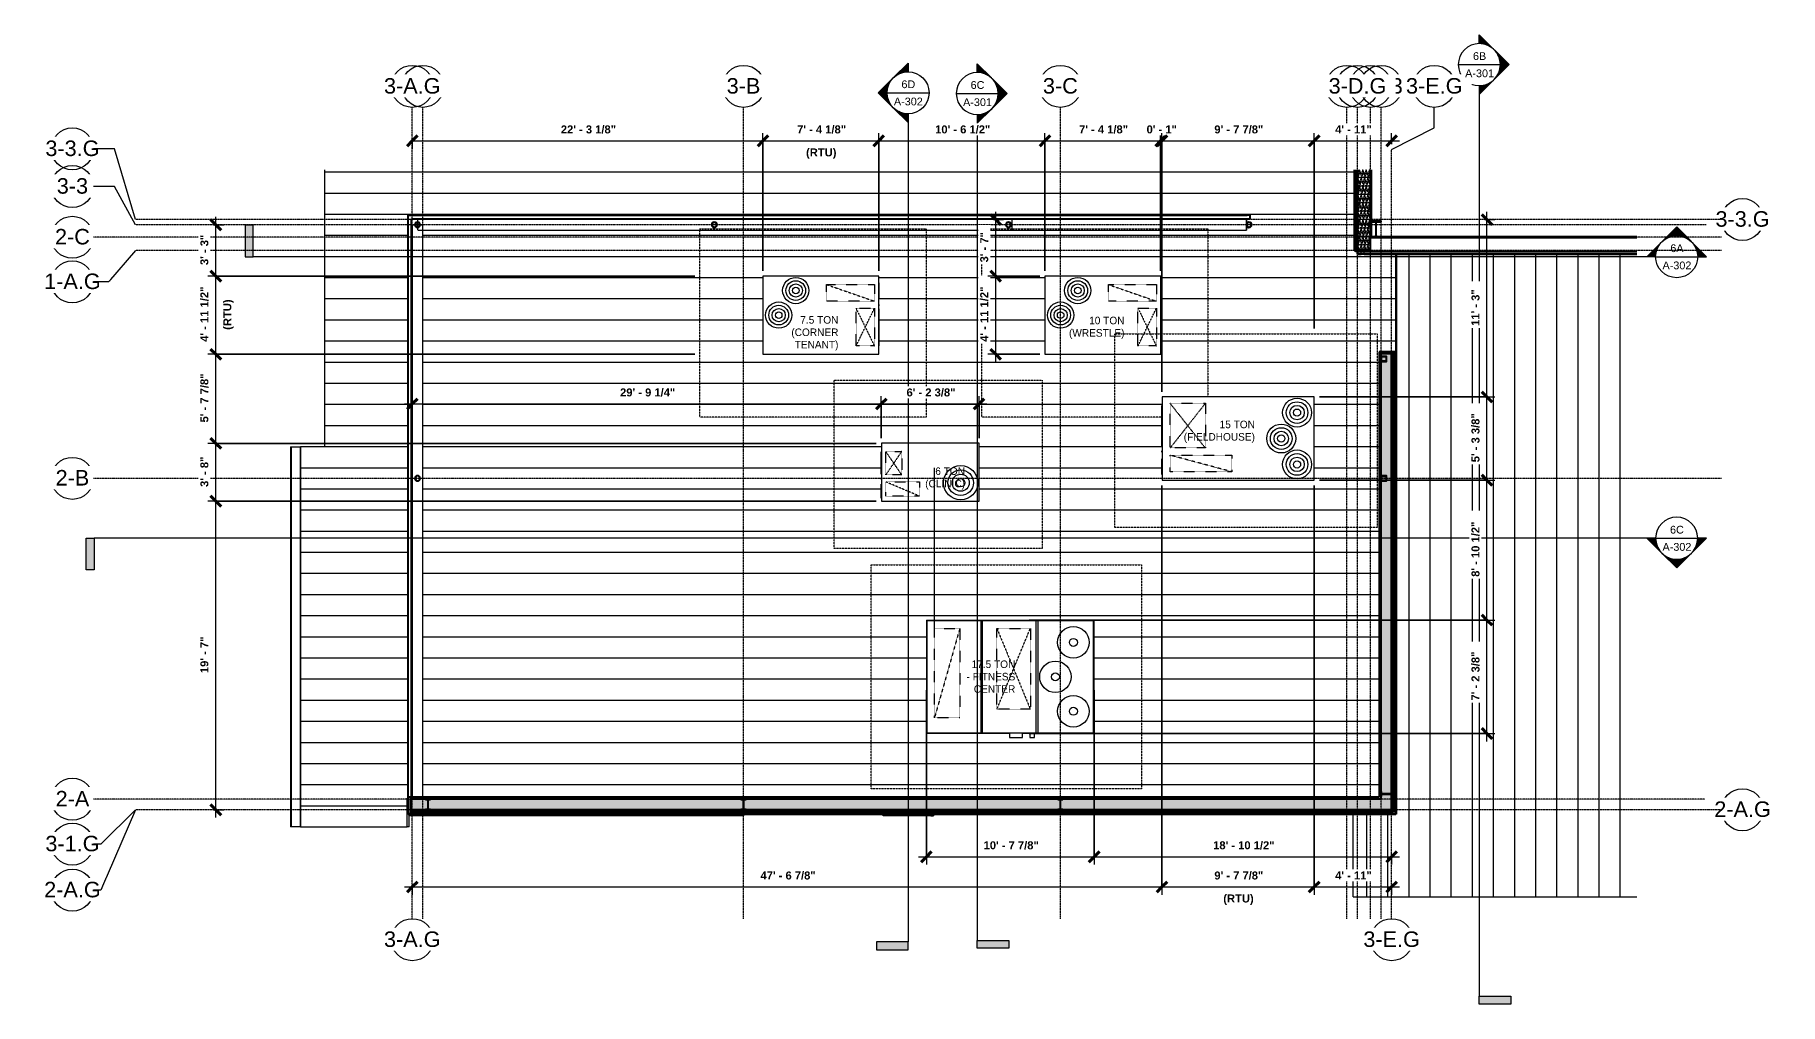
# Model space of a CAD drawing. Header units: inches. Extents: x 21290 to 29398, y -23522 to -20467.
# Drawn here: x 28069 to 29398, y -22943 to -22206 of the extents above; entities that cross this region are included whole.
import ezdxf

# ---------------------------------------------------------------- set-up
doc = ezdxf.new("R2010")
doc.units = ezdxf.units.IN
doc.header["$MEASUREMENT"] = 0
for name, pattern in [('Dash', [0.25, 0.125, -0.125]), ('Grid Line 1_2_', [0.875, 0.5, -0.125, 0.125, -0.125]), ('Hidden', [0.28125, 0.1875, -0.09375])]:
    doc.linetypes.add(name, pattern=pattern)
for name, color, linetype, lineweight in [('A-ANNO-DIMS', 211, 'Continuous', 9), ('A-ANNO-DIMS-64', 211, 'Continuous', 9), ('A-DETL', 90, 'Continuous', 158), ('A-GLAZ-CWMG', 51, 'Continuous', 13), ('A-ROOF', 132, 'Continuous', 13), ('A-ROOF-OTLN', 132, 'Continuous', 9), ('A-ROOF-PATT', 132, 'Continuous', 13), ('A-WALL', 113, 'Continuous', 13), ('A-WALL-PATT', 111, 'Continuous', 25), ('G-ANNO-SYMB', 111, 'Continuous', 9), ('I-WALL', 2, 'Continuous', 13), ('M-EQPM', 50, 'Continuous', 13), ('M-EQPM-HDLN', 50, 'Dash', 9), ('M-EQPM-IDEN', 50, 'Continuous', 9), ('S-BEAM', 12, 'Continuous', 13), ('S-COLS', 52, 'Continuous', 13), ('S-GRID', 1, 'Continuous', 9), ('S-GRID-IDEN', 1, 'Continuous', 9)]:
    doc.layers.add(name, color=color, linetype=linetype, lineweight=lineweight)
doc.styles.add('Arial_2', font='arial.ttf', dxfattribs={"height": 11.802395})
doc.styles.add('Arial_3', font='arial.ttf', dxfattribs={"height": 5.901198})
doc.styles.add('Arial_B', font='arialbd.ttf', dxfattribs={"height": 6.088537})
doc.styles.add('Century Gothic_1', font='GOTHIC.TTF', dxfattribs={"height": 5.748447})
doc.dimstyles.new('OD_Dimension', dxfattribs={"dimscale": 12, "dimtxt": 6, "dimasz": 0.666667, "dimexe": 0.5, "dimexo": 0.333333, "dimgap": 0.333333, "dimtad": 1, "dimdec": 3, "dimrnd": 0.125, "dimzin": 1, "dimdsep": 46, "dimlunit": 4, "dimtxsty": 'Arial_B', "dimblk1": 'OBLIQUE', "dimblk2": 'OBLIQUE', "dimsah": 1, "dimcen": 0.09, "dimdle": 0.5, "dimazin": 0, "dimtfac": 1, "dimtdec": 4, "dimtix": 1, "dimtmove": 0, "dimatfit": 3, "dimfxl": 1, "dimtvp": 1, "dimtfill": 1, "dimfrac": 2, "dimtolj": 1, "dimtzin": 0, "dimlwd": 13, "dimlwe": 13, "dimarcsym": 2})
pattern_1 = [(45, (6294.811, 0), (-6.3356768, 6.3356768), []), (45, (6294.811, 9.6), (-6.3356768, 6.3356768), [])]
pattern_2 = [(161.57, (6295.131, 0.32), (-2.560496185, -0.000537386), [0, -18.214, 2.022, 0]), (18.43, (6294.491, 0.32), (-2.560496185, 0.000537386), [0, -18.214, 2.022, 0]), (108.43, (6295.131, 0.32), (1.27922091, -6.400876726), [6.07, -14.166]), (71.57, (6294.491, 0.32), (1.27922091, 6.400876726), [6.07, -14.166])]
pattern_3 = [(0, (6294.811, 0), (0, 8), []), (90, (6294.811, 0), (-8, 5e-16), [])]
pattern_4 = [(0, (6294.811, 0), (10.24, 2.56), [0.845, -6.835, 0.845, -6.835, -40.96]), (0, (6294.811, 0), (10.24, 2.56), [-15.36, 0.845, -14.515, 0.845, -6.835, -17.92]), (0, (6294.811, 0), (10.24, 2.56), [-38.4, 0.845, -4.275, 0.845, -11.955]), (120, (6298.651, 1.28), (-7.33702503, 7.58810013), [0.845, -6.835, 0.845, -6.835, -40.96]), (120, (6298.651, 1.28), (-7.33702503, 7.58810013), [-15.36, 0.845, -14.515, 0.845, -6.835, -17.92]), (120, (6298.651, 1.28), (-7.33702503, 7.58810013), [-38.4, 0.845, -4.275, 0.845, -11.955]), (240, (6299.931, 6.4), (-2.90297497, -10.14810013), [0.845, -6.835, 0.845, -6.835, -40.96]), (240, (6299.931, 6.4), (-2.90297497, -10.14810013), [-15.36, 0.845, -14.515, 0.845, -6.835, -17.92]), (240, (6299.931, 6.4), (-2.90297497, -10.14810013), [-38.4, 0.845, -4.275, 0.845, -11.955])]

msp = doc.modelspace()

# ---------------------------------------------------------------- texts
at = {"layer": 'G-ANNO-SYMB', "char_height": 5.9012, "attachment_point": 2, "line_spacing_factor": 0.938532, "style": 'Arial_3'}
for s, insert, width in [('6B', (29169.1711, -22218.7016), 12.024), ('A-301', (29169.1711, -22231.7924), 26.208), ('6D', (28734.1891, -22240.1447), 12.528), ('6C', (28786.8695, -22240.6923), 12.528), ('A-302', (28734.1891, -22253.2355), 26.208), ('A-301', (28786.8695, -22253.7831), 26.208), ('6A', (29319.4372, -22364.9109), 12.024), ('A-302', (29319.4372, -22378.0017), 26.208), ('6C', (29319.4372, -22579.1842), 12.528), ('A-302', (29319.4372, -22592.275), 26.208)]:
    msp.add_mtext(s, dxfattribs=dict(at, insert=insert, width=width))
at = {"layer": 'M-EQPM-IDEN', "attachment_point": 3, "line_spacing_factor": 0.984117, "style": 'Century Gothic_1'}
for s, insert, char_height, width in [('10 TON\\P(WRESTLE)', (28898.7778, -22420.0204), 5.74845, 44.424), ('15 TON\\P(FIELDHOUSE)', (28998.1232, -22499.1401), 5.748447, 60.408)]:
    msp.add_mtext(s, dxfattribs=dict(at, insert=insert, char_height=char_height, width=width))

# ---------------------------------------------------------------- blocks, each defined once
blk = doc.blocks.new('Rectangular Mullion - Profile_Polycarbonate_Lower-1767983-Roof Low - Callout 7')
at = {"layer": 'A-GLAZ-CWMG', "color": 63, "lineweight": 18}
for p, q in [((22784.1, -22369.8), (22786.4, -22369.8)), ((22784.1, -22372.3), (22786.4, -22372.3))]:
    blk.add_line(p, q, dxfattribs=at)
at = {"layer": 'A-GLAZ-CWMG', "color": 90, "lineweight": 18}
for p, q in [((22784.1, -22371.9), (22784.1, -22370.3)), ((22784.1, -22370.3), (22786.4, -22370.3)), ((22784.1, -22371.9), (22786.4, -22371.9))]:
    blk.add_line(p, q, dxfattribs=at)
blk = doc.blocks.new('Rectangular Mullion - Profile_Polycarbonate_Upper and left-1189832-Roof Low - Callout 7')
at = {"layer": 'A-GLAZ-CWMG', "color": 250, "lineweight": 30}
for p, q in [((-2.8, 1.3), (0, 1.3)), ((-2.8, 0.8), (-2.8, 1.3)), ((-2.5, 0.8), (-2.8, 0.8)), ((-0.1, 1.2), (-2.7, 1.2)), ((-2.7, 1.2), (-2.7, 0.8)), ((-2.7, 0.8), (-2.5, 0.8)), ((-2.5, 0.8), (-2.5, 0.8)), ((-0.1, -1.2), (-0.1, 1.2)), ((0, 1.3), (0, -1.2)), ((-2.8, -1.2), (-2.8, -0.8)), ((-2.8, -0.8), (-2.5, -0.8)), ((0, -1.2), (-2.8, -1.2)), ((-2.5, -0.8), (-2.7, -0.8)), ((-2.7, -0.8), (-2.7, -1.2)), ((-2.7, -1.2), (-0.1, -1.2)), ((-2.5, -0.8), (-2.5, -0.8))]:
    blk.add_line(p, q, dxfattribs=at)
blk = doc.blocks.new('Girt_C - 8_D-1779451-Roof Low - Callout 7')
at = {"layer": 'S-BEAM', "color": 63, "lineweight": 18}
for p, q in [((22696.8, -22346.1), (22518.2, -22346.1)), ((22696.9, -22346.1), (22696.8, -22346.1)), ((22696.8, -22350), (22696.8, -22346.2)), ((22696.8, -22346.2), (22696.9, -22346.2)), ((22696.8, -22346.2), (22696.8, -22353.9)), ((22696.9, -22346.7), (22696.8, -22346.7)), ((22696.8, -22353.9), (22696.8, -22350.1)), ((22696.9, -22346.6), (22696.9, -22346.1)), ((22696.9, -22346.2), (22696.9, -22346.7)), ((22696.9, -22346.7), (22696.9, -22346.6)), ((22518.2, -22354.1), (22696.8, -22354.1)), ((22696.9, -22353.4), (22696.8, -22353.4)), ((22696.9, -22353.9), (22696.8, -22353.9)), ((22696.8, -22354.1), (22696.9, -22354.1)), ((22696.9, -22353.5), (22696.9, -22353.4)), ((22696.9, -22353.4), (22696.9, -22353.9)), ((22696.9, -22354.1), (22696.9, -22353.5))]:
    blk.add_line(p, q, dxfattribs=at)
for centre, major_axis, start_param, end_param in [((22696.8, -22346.2), (0, 0.188), 0, 1.570796), ((22696.8, -22346.2), (0, 0.0782), 0.053099, 1.570796), ((22696.8, -22353.9), (0, 0.0782), 1.570796, 3.104544), ((22696.8, -22353.9), (0, 0.188), 1.570796, 3.141593)]:
    blk.add_ellipse(centre, major_axis=major_axis, ratio=0.041629, start_param=start_param, end_param=end_param, dxfattribs=at)
blk = doc.blocks.new('Carrier_48TC_Standard_Efficiency_Gas_Heat_Electric_Cooling_Packaged_Rooftop_Unit_3_to_15_nominal_tons - 15 ton 48TC__16-873539-Roof Low - Callout 7')
at = {"layer": 'M-EQPM', "color": 63, "linetype": 'Hidden', "lineweight": 18}
for p, q in [((-105.9, -79.7), (-105.9, 67.7)), ((-105.9, 67.7), (93.9, 67.7)), ((93.9, 67.7), (93.9, -79.7)), ((93.9, -79.7), (-105.9, -79.7))]:
    blk.add_line(p, q, dxfattribs=at)
at = {"layer": 'M-EQPM', "color": 63, "lineweight": 18}
for p, q in [((57.9, 31.7), (-57.9, 31.7)), ((-57.9, 31.7), (-57.9, -31.7)), ((57.9, -31.7), (57.9, 31.7)), ((58.1, 27.3), (57.9, 27.3)), ((58.1, 27.3), (58.1, 15.4)), ((57.9, 15.4), (58.1, 15.4)), ((58.1, 10.3), (57.9, 10.3)), ((57.9, 9.3), (58.1, 9.3)), ((58.1, 6.7), (57.9, 6.7)), ((58.1, 10.3), (58.1, 10.3)), ((58.1, 10.3), (58.1, 9.3)), ((58.1, 9.3), (58.1, 9.3)), ((58.1, 6.7), (58.1, -25.1)), ((57.9, -25.1), (58.1, -25.1)), ((-57.9, -31.7), (57.9, -31.7))]:
    blk.add_line(p, q, dxfattribs=at)
for centre, radius in [((-44.9, 19.7), 11), ((-44.9, 19.7), 8.25), ((-44.9, 19.7), 5.5), ((-44.9, 19.7), 2.75), ((-32.9, 0), 11), ((-32.9, 0), 8.25), ((-32.9, 0), 5.5), ((-32.9, 0), 2.75), ((-44.9, -19.7), 11), ((-44.9, -19.7), 8.25), ((-44.9, -19.7), 5.5), ((-44.9, -19.7), 2.75)]:
    blk.add_circle(centre, radius, dxfattribs=at)
at = {"layer": 'M-EQPM-HDLN', "color": 63, "lineweight": 18}
for p, q in [((4.8, 25.3), (51.7, 12.7)), ((4.8, 12.7), (4.8, 25.3)), ((4.8, 25.3), (51.7, 25.3)), ((51.7, 25.3), (51.7, 12.7)), ((51.7, 12.7), (4.8, 12.7)), ((24.9, -26.8), (51.7, 7.2)), ((24.9, 7.2), (51.7, -26.8)), ((24.9, -26.8), (24.9, 7.2)), ((24.9, 7.2), (51.7, 7.2)), ((51.7, 7.2), (51.7, -26.8)), ((51.7, -26.8), (24.9, -26.8))]:
    blk.add_line(p, q, dxfattribs=at)
blk = doc.blocks.new('Carrier_48TC_Standard_Efficiency_Gas_Heat_Electric_Cooling_Packaged_Rooftop_Unit_3_to_15_nominal_tons - 7_5 ton 48TC__08-873531-Roof Low - Callout 7')
at = {"layer": 'M-EQPM', "color": 63, "linetype": 'Hidden', "lineweight": 18}
for p, q in [((-92.1, -77.8), (-92.1, 65.7)), ((-92.1, 65.7), (80.1, 65.7)), ((80.1, 65.7), (80.1, -77.8)), ((80.1, -77.8), (-92.1, -77.8))]:
    blk.add_line(p, q, dxfattribs=at)
at = {"layer": 'M-EQPM', "color": 63, "lineweight": 18}
for p, q in [((44.1, 29.7), (-44.1, 29.7)), ((-44.1, 29.7), (-44.1, -29.8)), ((44.1, -29.8), (44.1, 29.7)), ((44.2, 24.7), (44.1, 24.7)), ((44.2, 24.7), (44.2, 12.1)), ((44.1, 12.1), (44.2, 12.1)), ((44.2, 8.1), (44.1, 8.1)), ((44.1, 7.1), (44.2, 7.1)), ((44.2, 4.9), (44.1, 4.9)), ((44.2, 8.1), (44.2, 8.1)), ((44.2, 8.1), (44.2, 7.1)), ((44.2, 7.1), (44.2, 7.1)), ((44.2, 4.9), (44.2, -23.5)), ((44.1, -23.5), (44.2, -23.5)), ((-44.1, -29.8), (44.1, -29.8))]:
    blk.add_line(p, q, dxfattribs=at)
for centre, radius in [((-19.1, 18.7), 10), ((-19.1, 18.7), 7.5), ((-19.1, 18.7), 5), ((-19.1, 18.7), 2.5), ((-32.1, 0), 10), ((-32.1, 0), 7.5), ((-32.1, 0), 5), ((-32.1, 0), 2.5)]:
    blk.add_circle(centre, radius, dxfattribs=at)
at = {"layer": 'M-EQPM-HDLN', "color": 63, "lineweight": 18}
for p, q in [((4.4, 23.2), (40.8, 10.6)), ((4.4, 10.6), (4.4, 23.2)), ((4.4, 23.2), (40.8, 23.2)), ((40.8, 23.2), (40.8, 10.6)), ((40.8, 10.6), (4.4, 10.6)), ((26.8, -23.5), (40.8, 5.2)), ((26.8, 5.2), (40.8, -23.5)), ((26.8, -23.5), (26.8, 5.2)), ((26.8, 5.2), (40.8, 5.2)), ((40.8, 5.2), (40.8, -23.5)), ((40.8, -23.5), (26.8, -23.5))]:
    blk.add_line(p, q, dxfattribs=at)
blk = doc.blocks.new('Carrier_48TC_Standard_Efficiency_Gas_Heat_Electric_Cooling_Packaged_Rooftop_Unit_3_to_15_nominal_tons - 6 ton 48TC__07-1350223-Roof Low - Callout 7')
at = {"layer": 'M-EQPM', "color": 63, "linetype": 'Hidden', "lineweight": 18}
for p, q in [((-85.2, -70), (-85.2, 58)), ((-85.2, 58), (73.2, 58)), ((73.2, 58), (73.2, -70)), ((73.2, -70), (-85.2, -70))]:
    blk.add_line(p, q, dxfattribs=at)
at = {"layer": 'M-EQPM', "color": 63, "lineweight": 18}
for p, q in [((37.2, 22), (-37.2, 22)), ((-37.2, 22), (-37.2, -22)), ((37.2, -22), (37.2, 22)), ((37.3, 19.7), (37.2, 19.7)), ((37.3, 19.7), (37.3, 9.2)), ((37.2, 9.2), (37.3, 9.2)), ((37.3, 5.3), (37.2, 5.3)), ((37.2, 4.2), (37.3, 4.2)), ((37.3, 1.4), (37.2, 1.4)), ((37.3, 5.3), (37.3, 5.3)), ((37.3, 5.3), (37.3, 4.2)), ((37.3, 4.2), (37.3, 4.2)), ((37.3, 1.4), (37.3, -15.4)), ((-37.2, -22), (37.2, -22)), ((37.2, -15.4), (37.3, -15.4))]:
    blk.add_line(p, q, dxfattribs=at)
for radius in [13, 9.75, 6.5, 3.25]:
    blk.add_circle((-23.2, 8), radius, dxfattribs=at)
at = {"layer": 'M-EQPM-HDLN', "color": 63, "lineweight": 18}
for p, q in [((8.2, 18.2), (33.8, 7.4)), ((8.2, 7.4), (8.2, 18.2)), ((8.2, 18.2), (33.8, 18.2)), ((33.8, 18.2), (33.8, 7.4)), ((33.8, 7.4), (8.2, 7.4)), ((21.7, -15.8), (33.8, 2)), ((21.7, 2), (33.8, -15.8)), ((21.7, -15.8), (21.7, 2)), ((21.7, 2), (33.8, 2)), ((33.8, 2), (33.8, -15.8)), ((33.8, -15.8), (21.7, -15.8))]:
    blk.add_line(p, q, dxfattribs=at)
blk = doc.blocks.new('Carrier_48TC_Standard_Efficiency_Gas_Heat_Electric_Cooling_Packaged_Rooftop_Unit_3_to_15_nominal_tons - 10 ton 48TC__12-1646492-Roof Low - Callout 7')
at = {"layer": 'M-EQPM', "color": 63, "linetype": 'Hidden', "lineweight": 18}
for p, q in [((-92.1, -77.8), (-92.1, 65.7)), ((-92.1, 65.7), (80.1, 65.7)), ((80.1, 65.7), (80.1, -62.3)), ((45.1, -77.8), (-92.1, -77.8))]:
    blk.add_line(p, q, dxfattribs=at)
at = {"layer": 'M-EQPM', "color": 63, "lineweight": 18}
for p, q in [((44.1, 29.7), (-44.1, 29.7)), ((-44.1, 29.7), (-44.1, -29.8)), ((44.1, -29.8), (44.1, 29.7)), ((44.2, 24.7), (44.1, 24.7)), ((44.2, 24.7), (44.2, 12.1)), ((44.1, 12.1), (44.2, 12.1)), ((44.2, 8.1), (44.1, 8.1)), ((44.1, 7.1), (44.2, 7.1)), ((44.2, 4.9), (44.1, 4.9)), ((44.2, 8.1), (44.2, 8.1)), ((44.2, 8.1), (44.2, 7.1)), ((44.2, 7.1), (44.2, 7.1)), ((44.2, 4.9), (44.2, -23.5)), ((44.1, -23.5), (44.2, -23.5)), ((-44.1, -29.8), (44.1, -29.8))]:
    blk.add_line(p, q, dxfattribs=at)
for centre, radius in [((-19.1, 18.7), 10), ((-19.1, 18.7), 7.5), ((-19.1, 18.7), 5), ((-19.1, 18.7), 2.5), ((-32.1, 0), 10), ((-32.1, 0), 7.5), ((-32.1, 0), 5), ((-32.1, 0), 2.5)]:
    blk.add_circle(centre, radius, dxfattribs=at)
at = {"layer": 'M-EQPM-HDLN', "color": 63, "lineweight": 18}
for p, q in [((4.4, 23.2), (40.8, 10.6)), ((4.4, 10.6), (4.4, 23.2)), ((4.4, 23.2), (40.8, 23.2)), ((40.8, 23.2), (40.8, 10.6)), ((40.8, 10.6), (4.4, 10.6)), ((26.8, -23.5), (40.8, 5.2)), ((26.8, 5.2), (40.8, -23.5)), ((26.8, -23.5), (26.8, 5.2)), ((26.8, 5.2), (40.8, 5.2)), ((40.8, 5.2), (40.8, -23.5)), ((40.8, -23.5), (26.8, -23.5))]:
    blk.add_line(p, q, dxfattribs=at)
blk = doc.blocks.new('Rectangular Mullion - Exterior 2_ x 4_5_-1135297-Roof Low - Callout 7')
at = {"layer": 'A-GLAZ-CWMG', "color": 63, "lineweight": 18}
for p, q in [((22313.8, -22799.9), (22277.7, -22799.9)), ((22313.8, -22798.6), (22313.8, -22799.9))]:
    blk.add_line(p, q, dxfattribs=at)
blk = doc.blocks.new('Rectangular Mullion - Exterior 2_ x 4_5_-769201-Roof Low - Callout 7')
at = {"layer": 'A-GLAZ-CWMG', "color": 63, "lineweight": 18}
blk.add_line((22277.7, -22799.9), (22241.5, -22799.9), dxfattribs=at)
blk = doc.blocks.new('Girt_C - 8_D-1785280-Roof Low - Callout 7')
at = {"layer": 'S-BEAM', "color": 63, "lineweight": 18}
for p, q in [((22061.6, -22350), (22061.6, -22785.8)), ((22061.6, -22350), (22061.8, -22350)), ((22061.8, -22350), (22063.7, -22350)), ((22063.9, -22350), (22067.4, -22350)), ((22067.6, -22350), (22069.5, -22350)), ((22069.6, -22785.8), (22069.6, -22350))]:
    blk.add_line(p, q, dxfattribs=at)
blk = doc.blocks.new('Girt_C - 8_D-1783450-Roof Low - Callout 7')
at = {"layer": 'S-BEAM', "color": 63, "lineweight": 18}
for p, q in [((22518.2, -22346.1), (22065.8, -22346.1)), ((22065.8, -22346.2), (22065.8, -22346.1)), ((22065.8, -22348.1), (22065.8, -22346.2)), ((22065.8, -22351.8), (22065.8, -22348.3)), ((22518.2, -22346.1), (22518.2, -22346.2)), ((22518.2, -22346.2), (22518.2, -22353.9)), ((22065.8, -22353.9), (22065.8, -22352)), ((22065.8, -22354.1), (22518.2, -22354.1)), ((22518.2, -22353.9), (22518.2, -22354.1))]:
    blk.add_line(p, q, dxfattribs=at)
blk = doc.blocks.new('Girt_Z - 10_D-1732176-Roof Low - Callout 7')
at = {"layer": 'S-BEAM', "color": 63, "lineweight": 18}
for p, q in [((22994.1, -22360.1), (22791.4, -22360.1)), ((22994.1, -22360.2), (22791.4, -22360.2)), ((22994.1, -22359.6), (22799.4, -22359.6))]:
    blk.add_line(p, q, dxfattribs=at)
blk = doc.blocks.new('Rectangular Mullion - Exterior 2_ x 4_5_-1146371-Roof Low - Callout 7')
at = {"layer": 'A-GLAZ-CWMG', "color": 63, "lineweight": 18}
blk.add_line((22060.6, -22799.9), (22059.3, -22799.9), dxfattribs=at)
blk = doc.blocks.new('Rectangular Mullion - Exterior 2_ x 4_5_-1142360-Roof Low - Callout 7')
at = {"layer": 'A-GLAZ-CWMG', "color": 63, "lineweight": 18}
for p, q in [((-2, 0.2), (-2, 1.5)), ((-2, 1.5), (0, 1.5)), ((0, 1.5), (0, 0.2))]:
    blk.add_line(p, q, dxfattribs=at)
blk = doc.blocks.new('Rectangular Mullion - Exterior 2_ x 4_5_-1060761-Roof Low - Callout 7')
at = {"layer": 'A-GLAZ-CWMG', "color": 63, "lineweight": 18}
for p, q in [((22458.5, -22799.9), (22421.3, -22799.9)), ((22458.5, -22798.6), (22458.5, -22799.9))]:
    blk.add_line(p, q, dxfattribs=at)
blk = doc.blocks.new('Rectangular Mullion - Exterior 2_ x 4_5_-1140454-Roof Low - Callout 7')
at = {"layer": 'A-GLAZ-CWMG', "color": 63, "lineweight": 18}
for p, q in [((22420.3, -22799.9), (22420.3, -22798.6)), ((22421.3, -22799.9), (22420.3, -22799.9))]:
    blk.add_line(p, q, dxfattribs=at)
blk = doc.blocks.new('HSS-Hollow Structural Section - HSS1-1_2X1-1_2X1_8 - Obsolete-1396620-Roof Low - Callout 7')
at = {"layer": 'S-BEAM', "color": 63, "lineweight": 18}
for p, q in [((22059.3, -22808.3), (22059.3, -22798.6)), ((22058, -22808.3), (22057.9, -22808.3)), ((22059, -22808.3), (22058, -22808.3)), ((22059.3, -22808.3), (22059, -22808.3)), ((22059.3, -22808.3), (22059.3, -22808.3))]:
    blk.add_line(p, q, dxfattribs=at)
blk = doc.blocks.new('AHU-Rooftop-Carrier 48TC 15-28 ton - TC017-1749339-Roof Low - Callout 7')
at = {"layer": 'M-EQPM', "color": 63, "linetype": 'Hidden', "lineweight": 18}
for p, q in [((-105.9, -85.2), (-105.9, 85.2)), ((-105.9, 85.2), (99.9, 85.2)), ((99.9, 85.2), (99.9, -85.2)), ((99.9, -85.2), (-105.9, -85.2))]:
    blk.add_line(p, q, dxfattribs=at)
at = {"layer": 'M-EQPM', "color": 63, "lineweight": 18}
for p, q in [((-63.9, 43.2), (63.9, 43.2)), ((-63.9, 43.2), (-63.9, -43.2)), ((-63.5, 42.5), (-63.5, -42.5)), ((-63.5, 42.5), (-63.5, -42.5)), ((63.2, 42.7), (-63.2, 42.7)), ((63.2, 42.7), (-63.2, 42.7)), ((-22.3, 42.7), (-22.3, -42.7)), ((-21.3, 42.7), (-21.3, -42.7)), ((19.4, 42.7), (19.4, -42.7)), ((20.9, 42.7), (20.9, -42.7)), ((63.5, -42.5), (63.5, 42.5)), ((63.5, -42.5), (63.5, 42.5)), ((63.9, -43.2), (63.9, 43.2)), ((-0.7, -43.2), (-63.9, -43.2)), ((-63.2, -42.7), (63.2, -42.7)), ((-63.2, -42.7), (63.2, -42.7)), ((-0.7, -42.7), (-0.7, -46.3)), ((-0.7, -46.3), (9.3, -46.3)), ((9.3, -46.3), (9.3, -42.7)), ((14.9, -43.2), (9.3, -43.2)), ((14.9, -42.7), (14.9, -46.3)), ((14.9, -46.3), (18.4, -46.3)), ((18.4, -46.3), (18.4, -42.7)), ((63.9, -43.2), (18.4, -43.2))]:
    blk.add_line(p, q, dxfattribs=at)
for centre, radius in [((48.1, 26.2), 12), ((48.1, 26.2), 3), ((34.4, 0), 12), ((34.4, 0), 3), ((48.1, -26.2), 12), ((48.1, -26.2), 3)]:
    blk.add_circle(centre, radius, dxfattribs=at)
for centre, start, end in [((-63.2, 42.5), 90, 180), ((-63.2, 42.5), 90, 180), ((63.2, 42.5), 0, 90), ((63.2, 42.5), 0, 90), ((-63.2, -42.5), 180, 270), ((-63.2, -42.5), 180, 270), ((63.2, -42.5), 270, 0), ((63.2, -42.5), 270, 0)]:
    blk.add_arc(centre, 0.25, start, end, dxfattribs=at)
at = {"layer": 'M-EQPM-HDLN', "color": 63, "lineweight": 18}
for p, q in [((-38.4, 36.9), (-57.7, -31.2)), ((-57.7, -31.2), (-57.7, 36.9)), ((-57.7, 36.9), (-38.4, 36.9)), ((-38.4, 36.9), (-38.4, -31.2)), ((-10.2, 36.9), (15.3, -24.7)), ((-10.2, -24.7), (15.3, 36.9)), ((-10.2, -24.7), (-10.2, 36.9)), ((-10.2, 36.9), (15.3, 36.9)), ((15.3, 36.9), (15.3, -24.7)), ((15.3, -24.7), (-10.2, -24.7)), ((-38.4, -31.2), (-57.7, -31.2))]:
    blk.add_line(p, q, dxfattribs=at)
blk = doc.blocks.new('Grid - Grid Head - Circle-14747-Roof Low - Callout 7')
at = {"layer": 'S-GRID-IDEN'}
blk.add_circle((0, 0), 0.25, dxfattribs=at)
blk = doc.blocks.new('Section - 3_32_ x 3_8_-18514-Roof Low - Callout 7')
at = {"layer": 'G-ANNO-SYMB'}
blk.add_hatch(color=256, dxfattribs=at).paths.add_polyline_path([(0, 0.375), (0, 0), (-0.09375, 0), (-0.09375, 0.375)], flags=0)
for p, q in [((0, 0.375), (-0.09375, 0.375)), ((-0.09375, 0.375), (-0.09375, 0)), ((0, 0), (0, 0.375)), ((-0.09375, 0), (0, 0))]:
    blk.add_line(p, q, dxfattribs=at)
blk = doc.blocks.new('Section - Section Head - Filled-1526-Roof Low - Callout 7')
at = {"layer": 'G-ANNO-SYMB'}
h = blk.add_hatch(color=256, dxfattribs=at)
edge = h.paths.add_edge_path(flags=0)
edge.add_line((-0.427, 0.177), (-0.25, 0.354))
edge.add_line((-0.25, 0.354), (-0.25, 0.25))
edge.add_arc((-0.25, 0), 0.25, 90, 135)
h = blk.add_hatch(color=256, dxfattribs=at)
edge = h.paths.add_edge_path(flags=0)
edge.add_arc((-0.25, 0), 0.25, 45, 90)
edge.add_line((-0.25, 0.25), (-0.25, 0.354))
edge.add_line((-0.25, 0.354), (-0.073, 0.177))
h = blk.add_hatch(color=256, dxfattribs=at)
edge = h.paths.add_edge_path(flags=0)
edge.add_arc((-0.25, 0), 0.25, 137.9216, 180)
edge.add_line((-0.5, 0), (-0.604, 0))
edge.add_line((-0.604, 0), (-0.436, 0.168))
h = blk.add_hatch(color=256, dxfattribs=at)
edge = h.paths.add_edge_path(flags=0)
edge.add_line((-0.064, 0.168), (0.104, 0))
edge.add_line((0.104, 0), (0, 0))
edge.add_arc((-0.25, 0), 0.25, 0, 42.0784)
for p, q in [((-0.25, 0.354), (-0.604, 0)), ((-0.25, 0.354), (-0.427, 0.177)), ((-0.25, 0.354), (0.104, 0)), ((-0.25, 0.25), (-0.25, 0.354)), ((-0.073, 0.177), (-0.25, 0.354)), ((-0.25, 0.354), (-0.25, 0.25)), ((-0.436, 0.168), (-0.604, 0)), ((-0.604, 0), (-0.5, 0)), ((0.104, 0), (-0.064, 0.168)), ((0, 0), (0.104, 0)), ((-0.5, 0), (-0.604, 0)), ((0, 0), (0.104, 0))]:
    blk.add_line(p, q, dxfattribs=at)
for start, end in [(360, 180), (90, 135), (45, 90), (137.9216, 180), (180, 360), (0, 42.0784)]:
    blk.add_arc((-0.25, 0), 0.25, start, end, dxfattribs=at)
blk = doc.blocks.new('DIMBLOCK23-Roof Low - Callout 7')
at = {"layer": 'A-ANNO-DIMS-64', "lineweight": 50}
for p, q in [((28356.5, -22286.2), (28360.5, -22282.2)), ((28623.5, -22286.2), (28627.5, -22282.2)), ((28356.5, -22286.2), (28352.5, -22290.2)), ((28623.5, -22286.2), (28619.5, -22290.2))]:
    blk.add_line(p, q, dxfattribs=at)
at = {"layer": 'A-ANNO-DIMS-64', "lineweight": 13}
for p, q in [((28356.5, -22284.5), (28356.5, -22292.2)), ((28356.5, -22286.2), (28356.5, -22284.5)), ((28623.5, -22385.1), (28623.5, -22280.2)), ((28356.5, -22286.2), (28623.5, -22286.2)), ((28623.5, -22286.2), (28623.5, -22385.1))]:
    blk.add_line(p, q, dxfattribs=at)
at = {"layer": 'A-ANNO-DIMS-64', "color": 0, "lineweight": 13, "insert": (28469.6, -22274.4), "char_height": 6.089, "width": 48.8, "attachment_point": 1, "line_spacing_factor": 0.938532, "style": 'Arial_B', "bg_fill": 3, "box_fill_scale": 1.25, "bg_fill_color": 0, "bg_fill_transparency": 0}
blk.add_mtext('22\' - 3 1/8"', dxfattribs=at)
blk = doc.blocks.new('_Oblique')
at = {"color": 0, "linetype": 'ByBlock', "lineweight": -2}
blk.add_line((-0.5, -0.5), (0.5, 0.5), dxfattribs=at)
blk = doc.blocks.new('DIMBLOCK24-Roof Low - Callout 7')
at = {"layer": 'A-ANNO-DIMS-64', "lineweight": 13}
for p, q in [((28623.5, -22385.1), (28623.5, -22280.2)), ((28711.6, -22385.1), (28711.6, -22280.2)), ((28623.5, -22286.2), (28711.6, -22286.2)), ((28623.5, -22286.2), (28623.5, -22385.1)), ((28711.6, -22286.2), (28711.6, -22385.1))]:
    blk.add_line(p, q, dxfattribs=at)
at = {"layer": 'A-ANNO-DIMS-64', "lineweight": 50}
for p, q in [((28623.5, -22286.2), (28627.5, -22282.2)), ((28711.6, -22286.2), (28715.6, -22282.2)), ((28623.5, -22286.2), (28619.5, -22290.2)), ((28711.6, -22286.2), (28707.6, -22290.2))]:
    blk.add_line(p, q, dxfattribs=at)
at = {"layer": 'A-ANNO-DIMS-64', "color": 0, "lineweight": 13, "attachment_point": 1, "line_spacing_factor": 0.938532, "style": 'Arial_B', "bg_fill": 3, "box_fill_scale": 1.25, "bg_fill_color": 0, "bg_fill_transparency": 0}
for s, insert, char_height, width in [('7\' - 4 1/8"', (28649.5, -22274.4), 6.089, 43.314), ('(RTU)', (28656.3, -22291.9), 6.09, 26.971)]:
    blk.add_mtext(s, dxfattribs=dict(at, insert=insert, char_height=char_height, width=width))
blk = doc.blocks.new('DIMBLOCK25-Roof Low - Callout 7')
at = {"layer": 'A-ANNO-DIMS-64', "lineweight": 13}
for p, q in [((28711.6, -22385.1), (28711.6, -22280.2)), ((28838.2, -22385.1), (28838.2, -22280.2)), ((28711.6, -22286.2), (28838.2, -22286.2)), ((28711.6, -22286.2), (28711.6, -22385.1)), ((28838.2, -22286.2), (28838.2, -22385.1))]:
    blk.add_line(p, q, dxfattribs=at)
at = {"layer": 'A-ANNO-DIMS-64', "lineweight": 50}
for p, q in [((28711.6, -22286.2), (28715.6, -22282.2)), ((28838.2, -22286.2), (28842.2, -22282.2)), ((28711.6, -22286.2), (28707.6, -22290.2)), ((28838.2, -22286.2), (28834.2, -22290.2))]:
    blk.add_line(p, q, dxfattribs=at)
at = {"layer": 'A-ANNO-DIMS-64', "color": 0, "lineweight": 13, "insert": (28754.6, -22274.4), "char_height": 6.089, "width": 48.8, "attachment_point": 1, "line_spacing_factor": 0.938532, "style": 'Arial_B', "bg_fill": 3, "box_fill_scale": 1.25, "bg_fill_color": 0, "bg_fill_transparency": 0}
blk.add_mtext('10\' - 6 1/2"', dxfattribs=at)
blk = doc.blocks.new('DIMBLOCK26-Roof Low - Callout 7')
at = {"layer": 'A-ANNO-DIMS-64', "lineweight": 13}
for p, q in [((28838.2, -22385.1), (28838.2, -22280.2)), ((28926.3, -22385.1), (28926.3, -22280.2)), ((28838.2, -22286.2), (28926.3, -22286.2)), ((28838.2, -22286.2), (28838.2, -22385.1)), ((28926.3, -22286.2), (28926.3, -22385.1))]:
    blk.add_line(p, q, dxfattribs=at)
at = {"layer": 'A-ANNO-DIMS-64', "lineweight": 50}
for p, q in [((28838.2, -22286.2), (28842.2, -22282.2)), ((28926.3, -22286.2), (28930.3, -22282.2)), ((28838.2, -22286.2), (28834.2, -22290.2)), ((28926.3, -22286.2), (28922.3, -22290.2))]:
    blk.add_line(p, q, dxfattribs=at)
at = {"layer": 'A-ANNO-DIMS-64', "color": 0, "lineweight": 13, "insert": (28864.2, -22274.4), "char_height": 6.089, "width": 43.314, "attachment_point": 1, "line_spacing_factor": 0.938532, "style": 'Arial_B', "bg_fill": 3, "box_fill_scale": 1.25, "bg_fill_color": 0, "bg_fill_transparency": 0}
blk.add_mtext('7\' - 4 1/8"', dxfattribs=at)
blk = doc.blocks.new('DIMBLOCK27-Roof Low - Callout 7')
at = {"layer": 'A-ANNO-DIMS-64', "lineweight": 13}
for p, q in [((28926.3, -22385.1), (28926.3, -22280.2)), ((28927.3, -22477.1), (28927.3, -22280.2)), ((28926.3, -22286.2), (28927.3, -22286.2)), ((28926.3, -22286.2), (28926.3, -22385.1)), ((28927.3, -22286.2), (28927.3, -22477.1))]:
    blk.add_line(p, q, dxfattribs=at)
at = {"layer": 'A-ANNO-DIMS-64', "lineweight": 50}
for p, q in [((28926.3, -22286.2), (28930.3, -22282.2)), ((28927.3, -22286.2), (28931.3, -22282.2)), ((28926.3, -22286.2), (28922.3, -22290.2)), ((28927.3, -22286.2), (28923.3, -22290.2))]:
    blk.add_line(p, q, dxfattribs=at)
at = {"layer": 'A-ANNO-DIMS-64', "color": 0, "lineweight": 13, "insert": (28915.6, -22274.4), "char_height": 6.09, "width": 26.857, "attachment_point": 1, "line_spacing_factor": 0.938532, "style": 'Arial_B', "bg_fill": 3, "box_fill_scale": 1.25, "bg_fill_color": 0, "bg_fill_transparency": 0}
blk.add_mtext('0\' - 1"', dxfattribs=at)
blk = doc.blocks.new('DIMBLOCK28-Roof Low - Callout 7')
at = {"layer": 'A-ANNO-DIMS-64', "lineweight": 13}
for p, q in [((28927.3, -22477.1), (28927.3, -22280.2)), ((29043.2, -22429.1), (29043.2, -22280.2)), ((28927.3, -22286.2), (29043.2, -22286.2)), ((28927.3, -22286.2), (28927.3, -22477.1)), ((29043.2, -22286.2), (29043.2, -22429.1))]:
    blk.add_line(p, q, dxfattribs=at)
at = {"layer": 'A-ANNO-DIMS-64', "lineweight": 50}
for p, q in [((28927.3, -22286.2), (28931.3, -22282.2)), ((29043.2, -22286.2), (29047.2, -22282.2)), ((28927.3, -22286.2), (28923.3, -22290.2)), ((29043.2, -22286.2), (29039.2, -22290.2))]:
    blk.add_line(p, q, dxfattribs=at)
at = {"layer": 'A-ANNO-DIMS-64', "color": 0, "lineweight": 13, "insert": (28967.2, -22274.4), "char_height": 6.089, "width": 43.314, "attachment_point": 1, "line_spacing_factor": 0.938532, "style": 'Arial_B', "bg_fill": 3, "box_fill_scale": 1.25, "bg_fill_color": 0, "bg_fill_transparency": 0}
blk.add_mtext('9\' - 7 7/8"', dxfattribs=at)
blk = doc.blocks.new('DIMBLOCK29-Roof Low - Callout 7')
at = {"layer": 'A-ANNO-DIMS-64', "lineweight": 13}
for p, q in [((29043.2, -22429.1), (29043.2, -22280.2)), ((29102.2, -22288.7), (29102.2, -22280.2)), ((29043.2, -22286.2), (29108.2, -22286.2)), ((29043.2, -22286.2), (29043.2, -22429.1)), ((29102.2, -22286.2), (29102.2, -22288.7))]:
    blk.add_line(p, q, dxfattribs=at)
at = {"layer": 'A-ANNO-DIMS-64', "lineweight": 50}
for p, q in [((29043.2, -22286.2), (29047.2, -22282.2)), ((29102.2, -22286.2), (29106.2, -22282.2)), ((29043.2, -22286.2), (29039.2, -22290.2)), ((29102.2, -22286.2), (29098.2, -22290.2))]:
    blk.add_line(p, q, dxfattribs=at)
at = {"layer": 'A-ANNO-DIMS-64', "color": 0, "lineweight": 13, "insert": (29059.2, -22274.4), "char_height": 6.09, "width": 32.343, "attachment_point": 1, "line_spacing_factor": 0.938532, "style": 'Arial_B', "bg_fill": 3, "box_fill_scale": 1.25, "bg_fill_color": 0, "bg_fill_transparency": 0}
blk.add_mtext('4\' - 11"', dxfattribs=at)
blk = doc.blocks.new('DIMBLOCK30-Roof Low - Callout 7')
at = {"layer": 'A-ANNO-DIMS-64', "lineweight": 13}
for p, q in [((28709.6, -22560.4), (28200.9, -22560.4)), ((28206.9, -22801.3), (28206.9, -22560.4)), ((28206.9, -22560.4), (28709.6, -22560.4)), ((28205.2, -22795.3), (28212.9, -22795.3)), ((28206.9, -22795.3), (28205.2, -22795.3))]:
    blk.add_line(p, q, dxfattribs=at)
at = {"layer": 'A-ANNO-DIMS-64', "lineweight": 50}
for p, q in [((28206.9, -22560.4), (28202.9, -22556.4)), ((28206.9, -22560.4), (28210.9, -22564.4)), ((28206.9, -22795.3), (28202.9, -22791.3)), ((28206.9, -22795.3), (28210.9, -22799.3))]:
    blk.add_line(p, q, dxfattribs=at)
at = {"layer": 'A-ANNO-DIMS-64', "color": 0, "lineweight": 13, "insert": (28195.1, -22691.3), "char_height": 6.09, "width": 32.343, "attachment_point": 1, "rotation": 90, "line_spacing_factor": 0.938532, "style": 'Arial_B', "bg_fill": 3, "box_fill_scale": 1.25, "bg_fill_color": 0, "bg_fill_transparency": 0}
blk.add_mtext('19\' - 7"', dxfattribs=at)
blk = doc.blocks.new('DIMBLOCK31-Roof Low - Callout 7')
at = {"layer": 'A-ANNO-DIMS-64', "lineweight": 13}
for p, q in [((28709.6, -22516.4), (28200.9, -22516.4)), ((28206.9, -22560.4), (28206.9, -22516.4)), ((28206.9, -22516.4), (28709.6, -22516.4)), ((28709.6, -22560.4), (28200.9, -22560.4)), ((28206.9, -22560.4), (28709.6, -22560.4))]:
    blk.add_line(p, q, dxfattribs=at)
at = {"layer": 'A-ANNO-DIMS-64', "lineweight": 50}
for p, q in [((28206.9, -22516.4), (28202.9, -22512.4)), ((28206.9, -22516.4), (28210.9, -22520.4)), ((28206.9, -22560.4), (28202.9, -22556.4)), ((28206.9, -22560.4), (28210.9, -22564.4))]:
    blk.add_line(p, q, dxfattribs=at)
at = {"layer": 'A-ANNO-DIMS-64', "color": 0, "lineweight": 13, "insert": (28195.1, -22549.6), "char_height": 6.09, "width": 26.857, "attachment_point": 1, "rotation": 90, "line_spacing_factor": 0.938532, "style": 'Arial_B', "bg_fill": 3, "box_fill_scale": 1.25, "bg_fill_color": 0, "bg_fill_transparency": 0}
blk.add_mtext('3\' - 8"', dxfattribs=at)
blk = doc.blocks.new('DIMBLOCK32-Roof Low - Callout 7')
at = {"layer": 'A-ANNO-DIMS-64', "lineweight": 50}
for p, q in [((28206.9, -22448.6), (28202.9, -22444.6)), ((28206.9, -22448.6), (28210.9, -22452.6)), ((28206.9, -22516.4), (28202.9, -22512.4)), ((28206.9, -22516.4), (28210.9, -22520.4))]:
    blk.add_line(p, q, dxfattribs=at)
at = {"layer": 'A-ANNO-DIMS-64', "lineweight": 13}
for p, q in [((28571.5, -22448.6), (28200.9, -22448.6)), ((28206.9, -22516.4), (28206.9, -22448.6)), ((28206.9, -22448.6), (28571.5, -22448.6)), ((28709.6, -22516.4), (28200.9, -22516.4)), ((28206.9, -22516.4), (28709.6, -22516.4))]:
    blk.add_line(p, q, dxfattribs=at)
at = {"layer": 'A-ANNO-DIMS-64', "color": 0, "lineweight": 13, "insert": (28195.1, -22500.5), "char_height": 6.089, "width": 43.314, "attachment_point": 1, "rotation": 90, "line_spacing_factor": 0.938532, "style": 'Arial_B', "bg_fill": 3, "box_fill_scale": 1.25, "bg_fill_color": 0, "bg_fill_transparency": 0}
blk.add_mtext('5\' - 7 7/8"', dxfattribs=at)
blk = doc.blocks.new('DIMBLOCK33-Roof Low - Callout 7')
at = {"layer": 'A-ANNO-DIMS-64', "lineweight": 13}
for p, q in [((28571.5, -22389.1), (28200.9, -22389.1)), ((28206.9, -22448.6), (28206.9, -22389.1)), ((28206.9, -22389.1), (28571.5, -22389.1)), ((28571.5, -22448.6), (28200.9, -22448.6)), ((28206.9, -22448.6), (28571.5, -22448.6))]:
    blk.add_line(p, q, dxfattribs=at)
at = {"layer": 'A-ANNO-DIMS-64', "lineweight": 50}
for p, q in [((28206.9, -22389.1), (28202.9, -22385.1)), ((28206.9, -22389.1), (28210.9, -22393.1)), ((28206.9, -22448.6), (28202.9, -22444.6)), ((28206.9, -22448.6), (28210.9, -22452.6))]:
    blk.add_line(p, q, dxfattribs=at)
at = {"layer": 'A-ANNO-DIMS-64', "color": 0, "lineweight": 13, "attachment_point": 1, "rotation": 90, "line_spacing_factor": 0.938532, "style": 'Arial_B', "bg_fill": 3, "box_fill_scale": 1.25, "bg_fill_color": 0, "bg_fill_transparency": 0}
for s, insert, char_height, width in [('4\' - 11 1/2"', (28195.1, -22439.1), 6.089, 48.8), ('(RTU)', (28212.6, -22430), 6.09, 26.971)]:
    blk.add_mtext(s, dxfattribs=dict(at, insert=insert, char_height=char_height, width=width))
blk = doc.blocks.new('DIMBLOCK34-Roof Low - Callout 7')
at = {"layer": 'A-ANNO-DIMS-64', "lineweight": 50}
for p, q in [((28206.9, -22350.1), (28202.9, -22346.1)), ((28206.9, -22350.1), (28210.9, -22354.1)), ((28206.9, -22389.1), (28202.9, -22385.1)), ((28206.9, -22389.1), (28210.9, -22393.1))]:
    blk.add_line(p, q, dxfattribs=at)
at = {"layer": 'A-ANNO-DIMS-64', "lineweight": 13}
for p, q in [((28205.2, -22350.1), (28212.9, -22350.1)), ((28206.9, -22350.1), (28205.2, -22350.1)), ((28206.9, -22389.1), (28206.9, -22344.1)), ((28571.5, -22389.1), (28200.9, -22389.1)), ((28206.9, -22389.1), (28571.5, -22389.1))]:
    blk.add_line(p, q, dxfattribs=at)
at = {"layer": 'A-ANNO-DIMS-64', "color": 0, "lineweight": 13, "insert": (28195.1, -22380.7), "char_height": 6.09, "width": 26.857, "attachment_point": 1, "rotation": 90, "line_spacing_factor": 0.938532, "style": 'Arial_B', "bg_fill": 3, "box_fill_scale": 1.25, "bg_fill_color": 0, "bg_fill_transparency": 0}
blk.add_mtext('3\' - 3"', dxfattribs=at)
blk = doc.blocks.new('DIMBLOCK35-Roof Low - Callout 7')
at = {"layer": 'A-ANNO-DIMS-64', "lineweight": 13}
for p, q in [((28826.2, -22650.9), (29180.8, -22650.9)), ((29174.8, -22650.9), (28826.2, -22650.9)), ((29174.8, -22743.3), (29174.8, -22650.9)), ((28826.2, -22737.3), (29180.8, -22737.3)), ((29174.8, -22737.3), (28826.2, -22737.3))]:
    blk.add_line(p, q, dxfattribs=at)
at = {"layer": 'A-ANNO-DIMS-64', "lineweight": 50}
for p, q in [((29174.8, -22650.9), (29170.8, -22646.9)), ((29174.8, -22650.9), (29178.8, -22654.9)), ((29174.8, -22737.3), (29170.8, -22733.3)), ((29174.8, -22737.3), (29178.8, -22741.3))]:
    blk.add_line(p, q, dxfattribs=at)
at = {"layer": 'A-ANNO-DIMS-64', "color": 0, "lineweight": 13, "insert": (29163, -22712.2), "char_height": 6.089, "width": 43.314, "attachment_point": 1, "rotation": 90, "line_spacing_factor": 0.938532, "style": 'Arial_B', "bg_fill": 3, "box_fill_scale": 1.25, "bg_fill_color": 0, "bg_fill_transparency": 0}
blk.add_mtext('7\' - 2 3/8"', dxfattribs=at)
blk = doc.blocks.new('DIMBLOCK36-Roof Low - Callout 7')
at = {"layer": 'A-ANNO-DIMS-64', "lineweight": 13}
for p, q in [((29047.2, -22544.4), (29180.8, -22544.4)), ((29174.8, -22544.4), (29047.2, -22544.4)), ((29174.8, -22650.9), (29174.8, -22544.4)), ((28826.2, -22650.9), (29180.8, -22650.9)), ((29174.8, -22650.9), (28826.2, -22650.9))]:
    blk.add_line(p, q, dxfattribs=at)
at = {"layer": 'A-ANNO-DIMS-64', "lineweight": 50}
for p, q in [((29174.8, -22544.4), (29170.8, -22540.4)), ((29174.8, -22544.4), (29178.8, -22548.4)), ((29174.8, -22650.9), (29170.8, -22646.9)), ((29174.8, -22650.9), (29178.8, -22654.9))]:
    blk.add_line(p, q, dxfattribs=at)
at = {"layer": 'A-ANNO-DIMS-64', "color": 0, "lineweight": 13, "insert": (29163, -22618), "char_height": 6.089, "width": 48.8, "attachment_point": 1, "rotation": 90, "line_spacing_factor": 0.938532, "style": 'Arial_B', "bg_fill": 3, "box_fill_scale": 1.25, "bg_fill_color": 0, "bg_fill_transparency": 0}
blk.add_mtext('8\' - 10 1/2"', dxfattribs=at)
blk = doc.blocks.new('DIMBLOCK37-Roof Low - Callout 7')
at = {"layer": 'A-ANNO-DIMS-64', "lineweight": 13}
for p, q in [((29047.2, -22481.1), (29180.8, -22481.1)), ((29174.8, -22481.1), (29047.2, -22481.1)), ((29174.8, -22544.4), (29174.8, -22481.1)), ((29047.2, -22544.4), (29180.8, -22544.4)), ((29174.8, -22544.4), (29047.2, -22544.4))]:
    blk.add_line(p, q, dxfattribs=at)
at = {"layer": 'A-ANNO-DIMS-64', "lineweight": 50}
for p, q in [((29174.8, -22481.1), (29170.8, -22477.1)), ((29174.8, -22481.1), (29178.8, -22485.1)), ((29174.8, -22544.4), (29170.8, -22540.4)), ((29174.8, -22544.4), (29178.8, -22548.4))]:
    blk.add_line(p, q, dxfattribs=at)
at = {"layer": 'A-ANNO-DIMS-64', "color": 0, "lineweight": 13, "insert": (29163, -22530.8), "char_height": 6.089, "width": 43.314, "attachment_point": 1, "rotation": 90, "line_spacing_factor": 0.938532, "style": 'Arial_B', "bg_fill": 3, "box_fill_scale": 1.25, "bg_fill_color": 0, "bg_fill_transparency": 0}
blk.add_mtext('5\' - 3 3/8"', dxfattribs=at)
blk = doc.blocks.new('DIMBLOCK38-Roof Low - Callout 7')
at = {"layer": 'A-ANNO-DIMS-64', "lineweight": 50}
for p, q in [((29174.8, -22346.1), (29170.8, -22342.1)), ((29174.8, -22346.1), (29178.8, -22350.1)), ((29174.8, -22481.1), (29170.8, -22477.1)), ((29174.8, -22481.1), (29178.8, -22485.1))]:
    blk.add_line(p, q, dxfattribs=at)
at = {"layer": 'A-ANNO-DIMS-64', "lineweight": 13}
for p, q in [((29173.1, -22346.1), (29180.8, -22346.1)), ((29174.8, -22346.1), (29173.1, -22346.1)), ((29174.8, -22481.1), (29174.8, -22340.1)), ((29047.2, -22481.1), (29180.8, -22481.1)), ((29174.8, -22481.1), (29047.2, -22481.1))]:
    blk.add_line(p, q, dxfattribs=at)
at = {"layer": 'A-ANNO-DIMS-64', "color": 0, "lineweight": 13, "insert": (29163, -22427), "char_height": 6.09, "width": 32.343, "attachment_point": 1, "rotation": 90, "line_spacing_factor": 0.938532, "style": 'Arial_B', "bg_fill": 3, "box_fill_scale": 1.25, "bg_fill_color": 0, "bg_fill_transparency": 0}
blk.add_mtext('11\' - 3"', dxfattribs=at)
blk = doc.blocks.new('DIMBLOCK39-Roof Low - Callout 7')
at = {"layer": 'A-ANNO-DIMS-64', "lineweight": 13}
for p, q in [((28927.3, -22548.4), (28927.3, -22860.1)), ((28927.3, -22854.1), (28927.3, -22548.4)), ((28350.5, -22854.1), (28927.3, -22854.1)), ((28356.5, -22852.5), (28356.5, -22860.1)), ((28356.5, -22854.1), (28356.5, -22852.5))]:
    blk.add_line(p, q, dxfattribs=at)
at = {"layer": 'A-ANNO-DIMS-64', "lineweight": 50}
for p, q in [((28356.5, -22854.1), (28352.5, -22858.1)), ((28356.5, -22854.1), (28360.5, -22850.1)), ((28927.3, -22854.1), (28923.3, -22858.1)), ((28927.3, -22854.1), (28931.3, -22850.1))]:
    blk.add_line(p, q, dxfattribs=at)
at = {"layer": 'A-ANNO-DIMS-64', "color": 0, "lineweight": 13, "insert": (28621.6, -22842.3), "char_height": 6.089, "width": 48.8, "attachment_point": 1, "line_spacing_factor": 0.938532, "style": 'Arial_B', "bg_fill": 3, "box_fill_scale": 1.25, "bg_fill_color": 0, "bg_fill_transparency": 0}
blk.add_mtext('47\' - 6 7/8"', dxfattribs=at)
blk = doc.blocks.new('DIMBLOCK40-Roof Low - Callout 7')
at = {"layer": 'A-ANNO-DIMS-64', "lineweight": 13}
for p, q in [((28927.3, -22548.4), (28927.3, -22860.1)), ((28927.3, -22854.1), (28927.3, -22548.4)), ((29043.2, -22548.4), (29043.2, -22860.1)), ((29043.2, -22854.1), (29043.2, -22548.4)), ((28927.3, -22854.1), (29043.2, -22854.1))]:
    blk.add_line(p, q, dxfattribs=at)
at = {"layer": 'A-ANNO-DIMS-64', "lineweight": 50}
for p, q in [((28927.3, -22854.1), (28923.3, -22858.1)), ((28927.3, -22854.1), (28931.3, -22850.1)), ((29043.2, -22854.1), (29039.2, -22858.1)), ((29043.2, -22854.1), (29047.2, -22850.1))]:
    blk.add_line(p, q, dxfattribs=at)
at = {"layer": 'A-ANNO-DIMS-64', "color": 0, "lineweight": 13, "attachment_point": 1, "line_spacing_factor": 0.938532, "style": 'Arial_B', "bg_fill": 3, "box_fill_scale": 1.25, "bg_fill_color": 0, "bg_fill_transparency": 0}
for s, insert, char_height, width in [('9\' - 7 7/8"', (28967.2, -22842.3), 6.089, 43.314), ('(RTU)', (28974, -22859.8), 6.09, 26.971)]:
    blk.add_mtext(s, dxfattribs=dict(at, insert=insert, char_height=char_height, width=width))
blk = doc.blocks.new('DIMBLOCK41-Roof Low - Callout 7')
at = {"layer": 'A-ANNO-DIMS-64', "lineweight": 13}
for p, q in [((29043.2, -22548.4), (29043.2, -22860.1)), ((29043.2, -22854.1), (29043.2, -22548.4)), ((29043.2, -22854.1), (29108.2, -22854.1)), ((29102.2, -22852.5), (29102.2, -22860.1)), ((29102.2, -22854.1), (29102.2, -22852.5))]:
    blk.add_line(p, q, dxfattribs=at)
at = {"layer": 'A-ANNO-DIMS-64', "lineweight": 50}
for p, q in [((29043.2, -22854.1), (29039.2, -22858.1)), ((29043.2, -22854.1), (29047.2, -22850.1)), ((29102.2, -22854.1), (29098.2, -22858.1)), ((29102.2, -22854.1), (29106.2, -22850.1))]:
    blk.add_line(p, q, dxfattribs=at)
at = {"layer": 'A-ANNO-DIMS-64', "color": 0, "lineweight": 13, "insert": (29059.2, -22842.3), "char_height": 6.09, "width": 32.343, "attachment_point": 1, "line_spacing_factor": 0.938532, "style": 'Arial_B', "bg_fill": 3, "box_fill_scale": 1.25, "bg_fill_color": 0, "bg_fill_transparency": 0}
blk.add_mtext('4\' - 11"', dxfattribs=at)
blk = doc.blocks.new('DIMBLOCK42-Roof Low - Callout 7')
at = {"layer": 'A-ANNO-DIMS-64', "lineweight": 13}
for p, q in [((28747.9, -22704.4), (28747.9, -22837.1)), ((28747.9, -22831.1), (28747.9, -22704.4)), ((28875.7, -22704.4), (28875.7, -22837.1)), ((28875.7, -22831.1), (28875.7, -22704.4)), ((28741.9, -22831.1), (28875.7, -22831.1))]:
    blk.add_line(p, q, dxfattribs=at)
at = {"layer": 'A-ANNO-DIMS-64', "lineweight": 50}
for p, q in [((28747.9, -22831.1), (28751.9, -22827.1)), ((28875.7, -22831.1), (28879.7, -22827.1)), ((28747.9, -22831.1), (28743.9, -22835.1)), ((28875.7, -22831.1), (28871.7, -22835.1))]:
    blk.add_line(p, q, dxfattribs=at)
at = {"layer": 'A-ANNO-DIMS-64', "color": 0, "lineweight": 13, "insert": (28791.5, -22819.3), "char_height": 6.089, "width": 48.8, "attachment_point": 1, "line_spacing_factor": 0.938532, "style": 'Arial_B', "bg_fill": 3, "box_fill_scale": 1.25, "bg_fill_color": 0, "bg_fill_transparency": 0}
blk.add_mtext('10\' - 7 7/8"', dxfattribs=at)
blk = doc.blocks.new('DIMBLOCK43-Roof Low - Callout 7')
at = {"layer": 'A-ANNO-DIMS-64', "lineweight": 13}
for p, q in [((28875.7, -22704.4), (28875.7, -22837.1)), ((28875.7, -22831.1), (28875.7, -22704.4)), ((29102.2, -22829.4), (29102.2, -22837.1)), ((29102.2, -22831.1), (29102.2, -22829.4)), ((28875.7, -22831.1), (29108.2, -22831.1))]:
    blk.add_line(p, q, dxfattribs=at)
at = {"layer": 'A-ANNO-DIMS-64', "lineweight": 50}
for p, q in [((28875.7, -22831.1), (28879.7, -22827.1)), ((29102.2, -22831.1), (29106.2, -22827.1)), ((28875.7, -22831.1), (28871.7, -22835.1)), ((29102.2, -22831.1), (29098.2, -22835.1))]:
    blk.add_line(p, q, dxfattribs=at)
at = {"layer": 'A-ANNO-DIMS-64', "color": 0, "lineweight": 13, "insert": (28966.3, -22819.3), "char_height": 6.089, "width": 54.286, "attachment_point": 1, "line_spacing_factor": 0.938532, "style": 'Arial_B', "bg_fill": 3, "box_fill_scale": 1.25, "bg_fill_color": 0, "bg_fill_transparency": 0}
blk.add_mtext('18\' - 10 1/2"', dxfattribs=at)
blk = doc.blocks.new('DIMBLOCK44-Roof Low - Callout 7')
at = {"layer": 'A-ANNO-DIMS-64', "lineweight": 50}
for p, q in [((28356.5, -22486.4), (28360.5, -22482.4)), ((28713.6, -22486.4), (28717.6, -22482.4)), ((28356.5, -22486.4), (28352.5, -22490.4)), ((28713.6, -22486.4), (28709.6, -22490.4))]:
    blk.add_line(p, q, dxfattribs=at)
at = {"layer": 'A-ANNO-DIMS-64', "lineweight": 13}
for p, q in [((28713.6, -22512.4), (28713.6, -22480.4)), ((28350.5, -22486.4), (28713.6, -22486.4)), ((28356.5, -22484.8), (28356.5, -22492.4)), ((28356.5, -22486.4), (28356.5, -22484.8)), ((28713.6, -22486.4), (28713.6, -22512.4))]:
    blk.add_line(p, q, dxfattribs=at)
at = {"layer": 'A-ANNO-DIMS-64', "color": 0, "lineweight": 13, "insert": (28514.7, -22474.6), "char_height": 6.089, "width": 48.8, "attachment_point": 1, "line_spacing_factor": 0.938532, "style": 'Arial_B', "bg_fill": 3, "box_fill_scale": 1.25, "bg_fill_color": 0, "bg_fill_transparency": 0}
blk.add_mtext('29\' - 9 1/4"', dxfattribs=at)
blk = doc.blocks.new('DIMBLOCK45-Roof Low - Callout 7')
at = {"layer": 'A-ANNO-DIMS-64', "lineweight": 13}
for p, q in [((28713.6, -22512.4), (28713.6, -22480.4)), ((28788, -22512.4), (28788, -22480.4)), ((28713.6, -22486.4), (28794, -22486.4)), ((28713.6, -22486.4), (28713.6, -22512.4)), ((28788, -22486.4), (28788, -22512.4))]:
    blk.add_line(p, q, dxfattribs=at)
at = {"layer": 'A-ANNO-DIMS-64', "lineweight": 50}
for p, q in [((28713.6, -22486.4), (28717.6, -22482.4)), ((28788, -22486.4), (28792, -22482.4)), ((28713.6, -22486.4), (28709.6, -22490.4)), ((28788, -22486.4), (28784, -22490.4))]:
    blk.add_line(p, q, dxfattribs=at)
at = {"layer": 'A-ANNO-DIMS-64', "color": 0, "lineweight": 13, "insert": (28732.8, -22474.6), "char_height": 6.089, "width": 43.314, "attachment_point": 1, "line_spacing_factor": 0.938532, "style": 'Arial_B', "bg_fill": 3, "box_fill_scale": 1.25, "bg_fill_color": 0, "bg_fill_transparency": 0}
blk.add_mtext('6\' - 2 3/8"', dxfattribs=at)
blk = doc.blocks.new('DIMBLOCK46-Roof Low - Callout 7')
at = {"layer": 'A-ANNO-DIMS-64', "lineweight": 13}
for p, q in [((28834.2, -22389.1), (28794.7, -22389.1)), ((28800.7, -22454.6), (28800.7, -22389.1)), ((28800.7, -22389.1), (28834.2, -22389.1)), ((28834.2, -22448.6), (28794.7, -22448.6)), ((28800.7, -22448.6), (28834.2, -22448.6))]:
    blk.add_line(p, q, dxfattribs=at)
at = {"layer": 'A-ANNO-DIMS-64', "lineweight": 50}
for p, q in [((28800.7, -22389.1), (28796.7, -22385.1)), ((28800.7, -22389.1), (28804.7, -22393.1)), ((28800.7, -22448.6), (28796.7, -22444.6)), ((28800.7, -22448.6), (28804.7, -22452.6))]:
    blk.add_line(p, q, dxfattribs=at)
at = {"layer": 'A-ANNO-DIMS-64', "color": 0, "lineweight": 13, "insert": (28788.9, -22439.1), "char_height": 6.089, "width": 48.8, "attachment_point": 1, "rotation": 90, "line_spacing_factor": 0.938532, "style": 'Arial_B', "bg_fill": 3, "box_fill_scale": 1.25, "bg_fill_color": 0, "bg_fill_transparency": 0}
blk.add_mtext('4\' - 11 1/2"', dxfattribs=at)
blk = doc.blocks.new('DIMBLOCK47-Roof Low - Callout 7')
at = {"layer": 'A-ANNO-DIMS-64', "lineweight": 50}
for p, q in [((28800.7, -22346.1), (28796.7, -22342.1)), ((28800.7, -22346.1), (28804.7, -22350.1)), ((28800.7, -22389.1), (28796.7, -22385.1)), ((28800.7, -22389.1), (28804.7, -22393.1))]:
    blk.add_line(p, q, dxfattribs=at)
at = {"layer": 'A-ANNO-DIMS-64', "lineweight": 13}
for p, q in [((28799, -22346.1), (28806.7, -22346.1)), ((28800.7, -22346.1), (28799, -22346.1)), ((28800.7, -22389.1), (28800.7, -22340.1)), ((28834.2, -22389.1), (28794.7, -22389.1)), ((28800.7, -22389.1), (28834.2, -22389.1))]:
    blk.add_line(p, q, dxfattribs=at)
at = {"layer": 'A-ANNO-DIMS-64', "color": 0, "lineweight": 13, "insert": (28788.9, -22378.7), "char_height": 6.09, "width": 26.857, "attachment_point": 1, "rotation": 90, "line_spacing_factor": 0.938532, "style": 'Arial_B', "bg_fill": 3, "box_fill_scale": 1.25, "bg_fill_color": 0, "bg_fill_transparency": 0}
blk.add_mtext('3\' - 7"', dxfattribs=at)

# ---------------------------------------------------------------- hatches: boundary and pattern name
at = {"layer": 'A-ROOF-PATT', "lineweight": 9}
h = msp.add_hatch(dxfattribs=at)
h.set_pattern_fill('FP_28', color=43, style=0, pattern_type=2)
h.set_pattern_definition([(0, (6332.484, -180.953), (0, 16.082), [])])
h.paths.add_polyline_path([(28282.2179, -22808.3028), (28352.7008, -22808.3028), (28352.7008, -22786.5528), (28353.1383, -22786.5528), (28353.1383, -22342.7403), (28994.5758, -22342.7403), (28994.5758, -22345.5528), (28355.9508, -22345.5528), (28355.9508, -22785.8028), (28356.4508, -22785.8028), (28356.4759, -22349.9544), (28358.4733, -22349.9544), (28358.6726, -22349.1553), (28359.2038, -22348.4891), (28360.0058, -22348.103), (28360.6558, -22348.103), (28360.6558, -22346.0528), (28991.7192, -22346.0528), (28991.7359, -22346.6987), (28991.5781, -22346.6987), (28991.5781, -22350.0428), (28991.7976, -22349.1553), (28992.3288, -22348.4891), (28993.1308, -22348.103), (28994.0209, -22348.103), (28994.8301, -22348.4983), (28995.3778, -22349.185), (28995.5758, -22350.0528), (28995.354, -22350.9503), (28994.8228, -22351.6165), (28994.0209, -22352.0027), (28993.1308, -22352.0027), (28992.3215, -22351.6073), (28991.7739, -22350.9206), (28991.5781, -22350.0628), (28991.5781, -22353.408), (28991.7358, -22353.408), (28991.7171, -22354.0528), (28364.4508, -22354.0528), (28364.4508, -22785.8028), (29092.7008, -22785.8028), (29092.7008, -22446.6778), (29105.4508, -22446.6778), (29105.4508, -22372.8028), (29081.1998, -22372.8028), (29081.1998, -22372.3028), (29076.2008, -22372.3028), (29076.2008, -22370.5528), (29074.7623, -22370.5528), (29074.7623, -22369.5528), (29073.7008, -22369.5528), (29073.7008, -22308.0945), (28289.7008, -22308.0945), (28289.7008, -22519.0528), (28271.4062, -22519.0528), (28271.4062, -22808.3028)], flags=0)
h.paths.add_polyline_path([(28811.1151, -22740.4591), (28811.1151, -22737.3028), (28747.8573, -22737.3028), (28747.8573, -22650.9278), (28875.7323, -22650.9278), (28875.7323, -22737.3028), (28830.201, -22737.3028), (28830.201, -22740.4591), (28826.701, -22740.4591), (28826.701, -22737.3028), (28821.1151, -22737.3028), (28821.1151, -22740.4591)], flags=0)
h.paths.add_polyline_path([(28733.4782, -22560.3653), (28713.6428, -22560.3653), (28713.6428, -22558.1153), (28713.5178, -22558.1153), (28713.5178, -22547.6153), (28713.6428, -22547.6153), (28713.6428, -22543.6209), (28713.5178, -22543.6209), (28713.5178, -22542.6097), (28713.6428, -22542.6097), (28713.6428, -22539.7403), (28713.5178, -22539.7403), (28713.5178, -22522.9903), (28713.6428, -22522.9903), (28713.6428, -22516.3653), (28788.0178, -22516.3653), (28788.0178, -22560.3653), (28742.6428, -22560.3653)], flags=0)
h.paths.add_polyline_path([(29043.2008, -22544.4278), (28927.3258, -22544.4278), (28927.3258, -22540.0528), (28927.2008, -22540.0528), (28927.2008, -22528.1778), (28927.3258, -22528.1778), (28927.3258, -22523.0584), (28927.2008, -22523.0584), (28927.2008, -22522.0472), (28927.3258, -22522.0472), (28927.3258, -22519.4278), (28927.2008, -22519.4278), (28927.2008, -22487.6778), (28927.3258, -22487.6778), (28927.3258, -22481.0528), (29043.2008, -22481.0528), (29043.2008, -22538.0528)], flags=0)
h.paths.add_polyline_path([(28867.9391, -22448.5528), (28838.2008, -22448.5528), (28838.2008, -22389.0528), (28926.3258, -22389.0528), (28926.3258, -22394.0528), (28926.4508, -22394.0528), (28926.4508, -22406.6778), (28926.3258, -22406.6778), (28926.3258, -22410.6722), (28926.4508, -22410.6722), (28926.4508, -22411.6834), (28926.3258, -22411.6834), (28926.3258, -22413.9278), (28926.4508, -22413.9278), (28926.4508, -22442.3028), (28926.3258, -22442.3028), (28926.3258, -22448.5528), (28872.3276, -22448.5528)], flags=0)
h.paths.add_polyline_path([(28708.3887, -22448.5524), (28623.5137, -22448.5524), (28623.5137, -22389.0524), (28711.6387, -22389.0524), (28711.6387, -22394.0524), (28711.7637, -22394.0524), (28711.7637, -22406.6774), (28711.6387, -22406.6774), (28711.6387, -22410.6718), (28711.7637, -22410.6718), (28711.7637, -22411.683), (28711.6387, -22411.683), (28711.6387, -22413.9274), (28711.7637, -22413.9274), (28711.7637, -22442.3024), (28711.6387, -22442.3024), (28711.6387, -22448.5524)], flags=0)
h.paths.add_polyline_path([(29078.6383, -22372.2403), (29078.8883, -22372.2403), (29078.8883, -22371.9401), (29078.7008, -22371.9401), (29078.7008, -22371.8776), (29078.9508, -22371.8776), (29078.9508, -22370.5528), (29076.2633, -22370.5528), (29076.2633, -22372.2403)], flags=0)
h.paths.add_polyline_path([(28993.5758, -22351.8478), (28994.4733, -22351.6073), (28995.1383, -22350.9206), (28995.3708, -22350.0528), (28995.1303, -22349.1553), (28994.4392, -22348.4891), (28993.5758, -22348.2578), (28992.6783, -22348.4983), (28992.0133, -22349.185), (28991.7808, -22350.0528), (28992.0213, -22350.9503), (28992.7125, -22351.6165), (28993.1308, -22351.7286)], flags=0)
h.paths.add_polyline_path([(28360.6558, -22349.9544), (28360.6558, -22348.3127), (28360.4508, -22348.2578), (28359.5533, -22348.4983), (28358.8883, -22349.185), (28358.6822, -22349.9544), (28360.4508, -22349.9544)], flags=0)
h = msp.add_hatch(dxfattribs=at)
h.set_pattern_fill('FP_27', color=43, style=0, pattern_type=2)
h.set_pattern_definition([(90, (6295.109, -40.069), (-16.082, 1e-15), [])])
h.paths.add_polyline_path([(29072.9508, -22861.6153), (29288.8756, -22861.6153), (29288.8756, -22372.8028), (29105.9508, -22372.8028), (29105.9508, -22798.6153), (29072.9508, -22798.6153), (29072.9508, -22802.5885)], flags=0)
at = {"layer": 'A-WALL-PATT', "lineweight": 9}
h = msp.add_hatch(dxfattribs=at)
h.set_pattern_fill('FP_31', color=253, style=0, pattern_type=2)
h.set_pattern_definition(pattern_3)
h.paths.add_polyline_path([(29076.2008, -22369.5528), (29076.2008, -22308.0945), (29075.2008, -22308.0945), (29075.2008, -22369.5528)], flags=0)
h = msp.add_hatch(dxfattribs=at)
h.set_pattern_fill('FP_30', color=253, style=0, pattern_type=2)
h.set_pattern_definition(pattern_2)
h.paths.add_polyline_path([(29076.2008, -22369.5528), (29086.2008, -22369.5528), (29086.2008, -22308.0945), (29076.2008, -22308.0945)], flags=0)
h = msp.add_hatch(dxfattribs=at)
h.set_pattern_fill('FP_30', color=253, style=0, pattern_type=2)
h.set_pattern_definition(pattern_2)
h.paths.add_polyline_path([(29094.2008, -22787.3028), (29102.2008, -22787.3028), (29102.2008, -22448.1778), (29094.2008, -22448.1778), (29094.2008, -22785.8028)], flags=0)
h = msp.add_hatch(dxfattribs=at)
h.set_pattern_fill('FP_32', color=253, style=0, pattern_type=2)
h.set_pattern_definition(pattern_4)
h.paths.add_polyline_path([(29102.2008, -22795.3028), (29102.7008, -22795.3028), (29102.7008, -22448.1778), (29102.2008, -22448.1778), (29102.2008, -22787.3028)], flags=0)
h = msp.add_hatch(dxfattribs=at)
h.set_pattern_fill('FP_31', color=253, style=0, pattern_type=2)
h.set_pattern_definition(pattern_3)
h.paths.add_polyline_path([(29103.7008, -22795.8028), (29103.7008, -22448.1778), (29102.7008, -22448.1778), (29102.7008, -22795.8028)], flags=0)
h = msp.add_hatch(dxfattribs=at)
h.set_pattern_fill('FP_30', color=253, style=0, pattern_type=2)
h.set_pattern_definition(pattern_2)
h.paths.add_polyline_path([(28360.3207, -22795.3028), (29102.2008, -22795.3028), (29102.2008, -22787.3028), (28354.9508, -22787.3028), (28354.9508, -22795.3028)], flags=0)
h = msp.add_hatch(dxfattribs=at)
h.set_pattern_fill('FP_32', color=253, style=0, pattern_type=2)
h.set_pattern_definition(pattern_4)
h.paths.add_polyline_path([(28354.9508, -22795.8028), (29102.7008, -22795.8028), (29102.7008, -22795.3028), (28354.9508, -22795.3028)], flags=0)
h = msp.add_hatch(dxfattribs=at)
h.set_pattern_fill('FP_31', color=253, style=0, pattern_type=2)
h.set_pattern_definition(pattern_3)
h.paths.add_polyline_path([(28354.9508, -22796.8028), (29103.7008, -22796.8028), (29103.7008, -22795.8028), (28354.9508, -22795.8028)], flags=0)
at = {"layer": 'S-COLS', "lineweight": 9}
h = msp.add_hatch(dxfattribs=at)
h.set_pattern_fill('FP_29', color=253, style=0, pattern_type=2)
h.set_pattern_definition(pattern_1)
h.paths.add_polyline_path([(28360.3207, -22352.0027), (28360.8959, -22352.0027), (28361.6978, -22351.6165), (28362.2528, -22350.9206), (28362.4508, -22350.0528), (28362.2528, -22349.185), (28361.6978, -22348.4891), (28360.8959, -22348.103), (28360.0058, -22348.103), (28359.2038, -22348.4891), (28358.6489, -22349.185), (28358.4508, -22350.0528), (28358.6489, -22350.9206), (28359.2038, -22351.6165), (28360.0058, -22352.0027)], flags=0)
h.paths.add_polyline_path([(28360.4508, -22351.8478), (28359.5533, -22351.6073), (28358.8963, -22350.9503), (28358.6558, -22350.0528), (28358.8963, -22349.1553), (28359.5533, -22348.4983), (28360.4508, -22348.2578), (28361.3483, -22348.4983), (28362.0053, -22349.1553), (28362.2458, -22350.0528), (28362.0053, -22350.9503), (28361.3483, -22351.6073)], flags=0)
h = msp.add_hatch(dxfattribs=at)
h.set_pattern_fill('FP_29', color=253, style=0, pattern_type=2)
h.set_pattern_definition(pattern_1)
h.paths.add_polyline_path([(28586.8959, -22352.0027), (28587.6978, -22351.6165), (28588.2528, -22350.9206), (28588.4508, -22350.0528), (28588.2528, -22349.185), (28587.6978, -22348.4891), (28586.8959, -22348.103), (28586.0058, -22348.103), (28585.2038, -22348.4891), (28584.6489, -22349.185), (28584.4508, -22350.0528), (28584.6489, -22350.9206), (28585.2038, -22351.6165), (28586.0058, -22352.0027)], flags=0)
h.paths.add_polyline_path([(28586.4508, -22351.8478), (28585.5533, -22351.6073), (28584.8963, -22350.9503), (28584.6558, -22350.0528), (28584.8963, -22349.1553), (28585.5533, -22348.4983), (28586.4508, -22348.2578), (28587.3483, -22348.4983), (28588.0053, -22349.1553), (28588.2458, -22350.0528), (28588.0053, -22350.9503), (28587.3483, -22351.6073)], flags=0)
h = msp.add_hatch(dxfattribs=at)
h.set_pattern_fill('FP_29', color=253, style=0, pattern_type=2)
h.set_pattern_definition(pattern_1)
h.paths.add_polyline_path([(28993.1308, -22352.0027), (28994.0209, -22352.0027), (28994.8228, -22351.6165), (28995.3778, -22350.9206), (28995.5758, -22350.0528), (28995.3778, -22349.185), (28994.8228, -22348.4891), (28994.0209, -22348.103), (28993.1308, -22348.103), (28992.3288, -22348.4891), (28991.7739, -22349.185), (28991.5758, -22350.0528), (28991.7739, -22350.9206), (28992.3288, -22351.6165)], flags=0)
h.paths.add_polyline_path([(28993.5758, -22351.8478), (28992.6783, -22351.6073), (28992.0213, -22350.9503), (28991.7808, -22350.0528), (28992.0213, -22349.1553), (28992.6783, -22348.4983), (28993.5758, -22348.2578), (28994.4733, -22348.4983), (28995.1303, -22349.1553), (28995.3708, -22350.0528), (28995.1303, -22350.9503), (28994.4733, -22351.6073)], flags=0)
h = msp.add_hatch(dxfattribs=at)
h.set_pattern_fill('FP_29', color=253, style=0, pattern_type=2)
h.set_pattern_definition(pattern_1)
h.paths.add_polyline_path([(29094.2008, -22359.5528), (29094.2008, -22359.1192), (29091.0368, -22359.1192), (29090.5479, -22358.9167), (29090.3454, -22358.4278), (29090.3454, -22348.4278), (29090.5479, -22347.9389), (29091.0368, -22347.7364), (29094.2008, -22347.7364), (29094.2008, -22347.3028), (29086.2008, -22347.3028), (29086.2008, -22347.7364), (29089.3649, -22347.7364), (29089.8538, -22347.9389), (29090.0563, -22348.4278), (29090.0563, -22358.4278), (29089.8538, -22358.9167), (29089.3649, -22359.1192), (29086.2008, -22359.1192), (29086.2008, -22359.5528)], flags=0)
h = msp.add_hatch(dxfattribs=at)
h.set_pattern_fill('FP_29', color=253, style=0, pattern_type=2)
h.set_pattern_definition(pattern_1)
h.paths.add_polyline_path([(29094.7918, -22454.1778), (29097.8598, -22454.1778), (29098.1893, -22454.0413), (29098.3258, -22453.7118), (29098.3258, -22450.6438), (29098.1893, -22450.3143), (29097.8598, -22450.1778), (29094.7918, -22450.1778), (29094.4623, -22450.3143), (29094.3258, -22450.6438), (29094.3258, -22453.7118), (29094.4623, -22454.0413)], flags=0)
h.paths.add_polyline_path([(29094.7918, -22453.9448), (29094.6271, -22453.8766), (29094.5588, -22453.7118), (29094.5588, -22450.6438), (29094.6271, -22450.4791), (29094.7918, -22450.4108), (29097.8598, -22450.4108), (29098.0246, -22450.4791), (29098.0928, -22450.6438), (29098.0928, -22453.7118), (29098.0246, -22453.8766), (29097.8598, -22453.9448)], flags=0)
h = msp.add_hatch(dxfattribs=at)
h.set_pattern_fill('FP_29', color=253, style=0, pattern_type=2)
h.set_pattern_definition(pattern_1)
h.paths.add_polyline_path([(28360.3207, -22545.0027), (28360.8959, -22545.0027), (28361.6978, -22544.6165), (28362.2528, -22543.9206), (28362.4508, -22543.0528), (28362.2528, -22542.185), (28361.6978, -22541.4891), (28360.8959, -22541.103), (28360.0058, -22541.103), (28359.2038, -22541.4891), (28358.6489, -22542.185), (28358.4508, -22543.0528), (28358.6489, -22543.9206), (28359.2038, -22544.6165), (28360.0058, -22545.0027)], flags=0)
h.paths.add_polyline_path([(28360.4508, -22544.8478), (28359.5533, -22544.6073), (28358.8963, -22543.9503), (28358.6558, -22543.0528), (28358.8963, -22542.1553), (28359.5533, -22541.4983), (28360.4508, -22541.2578), (28361.3483, -22541.4983), (28362.0053, -22542.1553), (28362.2458, -22543.0528), (28362.0053, -22543.9503), (28361.3483, -22544.6073)], flags=0)
h = msp.add_hatch(dxfattribs=at)
h.set_pattern_fill('FP_29', color=253, style=0, pattern_type=2)
h.set_pattern_definition(pattern_1)
h.paths.add_polyline_path([(29097.8598, -22545.0528), (29098.1893, -22544.9163), (29098.3258, -22544.5868), (29098.3258, -22541.5188), (29098.1893, -22541.1893), (29097.8598, -22541.0528), (29094.7918, -22541.0528), (29094.4623, -22541.1893), (29094.3258, -22541.5188), (29094.3258, -22544.5868), (29094.4623, -22544.9163), (29094.7918, -22545.0528)], flags=0)
h.paths.add_polyline_path([(29094.7918, -22544.8198), (29094.6271, -22544.7516), (29094.5588, -22544.5868), (29094.5588, -22541.5188), (29094.6271, -22541.3541), (29094.7918, -22541.2858), (29097.8598, -22541.2858), (29098.0246, -22541.3541), (29098.0928, -22541.5188), (29098.0928, -22544.5868), (29098.0246, -22544.7516), (29097.8598, -22544.8198)], flags=0)
h = msp.add_hatch(dxfattribs=at)
h.set_pattern_fill('FP_29', color=253, style=0, pattern_type=2)
h.set_pattern_definition(pattern_1)
h.paths.add_polyline_path([(28368.9987, -22795.3028), (28370.4208, -22795.3028), (28370.4208, -22795.0978), (28368.9987, -22795.0897), (28368.6771, -22794.9565), (28368.5358, -22794.6153), (28368.5358, -22788.1003), (28368.6771, -22787.7591), (28369.0183, -22787.6178), (28370.4208, -22787.6178), (28370.4208, -22787.4128), (28366.4808, -22787.4128), (28366.4808, -22787.6178), (28367.8833, -22787.6178), (28368.2245, -22787.7591), (28368.3658, -22788.1003), (28368.3658, -22794.6153), (28368.2245, -22794.9565), (28367.8833, -22795.0978), (28366.4808, -22795.0978), (28366.4808, -22795.3028)], flags=0)
h = msp.add_hatch(dxfattribs=at)
h.set_pattern_fill('FP_29', color=253, style=0, pattern_type=2)
h.set_pattern_definition(pattern_1)
h.paths.add_polyline_path([(28610.6708, -22795.3028), (28610.6708, -22795.0978), (28609.2683, -22795.0978), (28608.9271, -22794.9565), (28608.7858, -22794.6153), (28608.7858, -22788.1003), (28608.9271, -22787.7591), (28609.2683, -22787.6178), (28610.6708, -22787.6178), (28610.6708, -22787.4128), (28606.7308, -22787.4128), (28606.7308, -22787.6178), (28608.1333, -22787.6178), (28608.4745, -22787.7591), (28608.6158, -22788.1003), (28608.6158, -22794.6153), (28608.4745, -22794.9565), (28608.1333, -22795.0978), (28606.7308, -22795.0978), (28606.7308, -22795.3028)], flags=0)
h = msp.add_hatch(dxfattribs=at)
h.set_pattern_fill('FP_29', color=253, style=0, pattern_type=2)
h.set_pattern_definition(pattern_1)
h.paths.add_polyline_path([(28847.9808, -22795.3028), (28851.9208, -22795.3028), (28851.9208, -22795.0978), (28850.5183, -22795.0978), (28850.1771, -22794.9565), (28850.0358, -22794.6153), (28850.0358, -22788.1003), (28850.1771, -22787.7591), (28850.5183, -22787.6178), (28851.9208, -22787.6178), (28851.9208, -22787.4128), (28847.9808, -22787.4128), (28847.9808, -22787.6178), (28849.3833, -22787.6178), (28849.7245, -22787.7591), (28849.8658, -22788.1003), (28849.8658, -22794.6153), (28849.7245, -22794.9565), (28849.3833, -22795.0978), (28847.9808, -22795.0978)], flags=0)
h = msp.add_hatch(dxfattribs=at)
h.set_pattern_fill('FP_29', color=253, style=0, pattern_type=2)
h.set_pattern_definition(pattern_1)
h.paths.add_polyline_path([(29094.4058, -22785.2728), (29094.4058, -22783.8703), (29094.5471, -22783.5291), (29094.8883, -22783.3878), (29101.4033, -22783.3878), (29101.7445, -22783.5291), (29101.8858, -22783.8703), (29101.8858, -22785.2728), (29102.0908, -22785.2728), (29102.0908, -22781.3328), (29101.8858, -22781.3328), (29101.8858, -22782.7353), (29101.7445, -22783.0765), (29101.4033, -22783.2178), (29094.8883, -22783.2178), (29094.5471, -22783.0765), (29094.4058, -22782.7353), (29094.4058, -22781.3328), (29094.2008, -22781.3328), (29094.2008, -22785.2728)], flags=0)

# ---------------------------------------------------------------- linework, layer by layer
at = {"layer": 'A-DETL', "color": 63, "lineweight": 18}
msp.add_line((28754.1073, -22657.1778), (28754.1073, -22534.9766), dxfattribs=at)
at = {"layer": 'A-ROOF', "color": 63, "lineweight": 18}
for p, q in [((28289.7008, -22308.0945), (28289.7008, -22519.0528)), ((29074.7623, -22369.5528), (29074.7623, -22370.5528)), ((29076.2008, -22370.5528), (29074.7623, -22370.5528)), ((29105.4508, -22446.6778), (29105.4508, -22372.8028)), ((29105.9508, -22372.8028), (29105.9508, -22798.6153)), ((28289.7008, -22519.0528), (28271.4062, -22519.0528)), ((28271.4062, -22519.0528), (28271.4062, -22808.3028)), ((28352.7008, -22786.5528), (28353.1383, -22786.5528)), ((28352.7008, -22808.3028), (28352.7008, -22786.5528)), ((29072.9508, -22861.6153), (29072.9508, -22798.6153)), ((29105.9508, -22798.6153), (29105.5133, -22798.6153)), ((28271.4062, -22808.3028), (28352.7008, -22808.3028)), ((29072.9508, -22861.6153), (29288.8756, -22861.6153))]:
    msp.add_line(p, q, dxfattribs=at)
at = {"layer": 'A-ROOF', "color": 90, "lineweight": 18}
msp.add_line((29078.9508, -22370.5528), (29076.2633, -22370.5528), dxfattribs=at)
at = {"layer": 'A-ROOF-OTLN', "color": 63, "lineweight": 18}
for p, q in [((28263.8568, -22519.0528), (28263.8568, -22808.3028)), ((28263.8568, -22519.0528), (28271.4062, -22519.0528)), ((28264.4687, -22808.3028), (28264.4687, -22519.0528)), ((28271.3437, -22808.3028), (28271.3437, -22519.0528)), ((28271.4062, -22808.3028), (28263.8568, -22808.3028))]:
    msp.add_line(p, q, dxfattribs=at)
at = {"layer": 'A-WALL', "color": 250, "lineweight": 30}
for p, q in [((29073.7008, -22308.0945), (29073.7008, -22369.5528)), ((29075.2008, -22308.0945), (29075.2008, -22369.5528)), ((29076.2008, -22308.0945), (29076.2008, -22369.5528)), ((29086.2008, -22369.5528), (29086.2008, -22308.0945)), ((28353.1383, -22342.7403), (28353.1383, -22798.3028)), ((28994.5758, -22342.7403), (28353.1383, -22342.7403)), ((28353.4508, -22798.6153), (28353.4508, -22343.0528)), ((28992.0758, -22343.0528), (28353.4508, -22343.0528)), ((28355.9508, -22798.3028), (28355.9508, -22345.5528)), ((28355.9508, -22345.5528), (28994.5758, -22345.5528)), ((28992.0758, -22343.0528), (28992.0758, -22342.7403)), ((28994.5758, -22345.5528), (28994.5758, -22342.7403)), ((29073.7008, -22369.5528), (29086.2008, -22369.5528)), ((29288.8756, -22370.3028), (29076.2633, -22370.3028)), ((29076.2633, -22370.3028), (29076.2633, -22371.8776)), ((29076.2633, -22371.8776), (29288.8756, -22371.8776)), ((29092.7008, -22446.6778), (29092.7008, -22785.8028)), ((29105.5133, -22446.6778), (29092.7008, -22446.6778)), ((29094.2008, -22787.3028), (29094.2008, -22448.1778)), ((29105.2008, -22448.1778), (29094.2008, -22448.1778)), ((29102.2008, -22795.3028), (29102.2008, -22448.1778)), ((29102.7008, -22795.8028), (29102.7008, -22448.1778)), ((29103.7008, -22796.8028), (29103.7008, -22448.1778)), ((29105.2008, -22798.3028), (29105.2008, -22446.6778)), ((29105.5133, -22798.6153), (29105.5133, -22446.6778)), ((29092.7008, -22785.8028), (28353.4508, -22785.8028)), ((28354.9508, -22787.3028), (28354.9508, -22798.3028)), ((29094.2008, -22787.3028), (28354.9508, -22787.3028)), ((28353.1383, -22795.8028), (28353.4508, -22795.8028)), ((29105.2008, -22798.3028), (28353.1383, -22798.3028)), ((28353.4508, -22798.6153), (29105.5133, -22798.6153)), ((29102.2008, -22795.3028), (28354.9508, -22795.3028)), ((29102.7008, -22795.8028), (28354.9508, -22795.8028)), ((29103.7008, -22796.8028), (28354.9508, -22796.8028))]:
    msp.add_line(p, q, dxfattribs=at)
at = {"layer": 'A-WALL', "color": 63, "lineweight": 18}
for p, q in [((29086.2008, -22358.8028), (29089.901, -22358.8028)), ((29090.5007, -22358.8028), (29288.8756, -22358.8028)), ((29288.8756, -22372.8028), (29081.1998, -22372.8028))]:
    msp.add_line(p, q, dxfattribs=at)
at = {"layer": 'A-WALL', "color": 90, "lineweight": 18}
msp.add_line((29081.1998, -22372.8028), (29081.1998, -22369.5528), dxfattribs=at)
at = {"layer": 'G-ANNO-SYMB'}
for p, q in [((29152.9662, -22228.1477), (29184.9662, -22228.1477)), ((29168.9662, -22244.1477), (29168.9662, -22937.2232)), ((28717.9842, -22249.5908), (28749.9842, -22249.5908)), ((28770.6646, -22250.1384), (28802.6646, -22250.1384)), ((28733.9842, -22265.5908), (28733.9842, -22895.8393)), ((28786.6646, -22266.1384), (28786.6646, -22894.7379)), ((29303.2323, -22374.357), (28235.2696, -22374.357)), ((29303.2323, -22374.357), (29335.2323, -22374.357)), ((29303.2323, -22588.6303), (28114.1334, -22588.6303)), ((29303.2323, -22588.6303), (29335.2323, -22588.6303))]:
    msp.add_line(p, q, dxfattribs=at)
at = {"layer": 'I-WALL', "color": 63, "lineweight": 18}
for p, q in [((29086.9498, -22308.0945), (29086.9498, -22347.3028)), ((29086.9498, -22347.7364), (29086.9498, -22358.8028))]:
    msp.add_line(p, q, dxfattribs=at)
at = {"layer": 'S-COLS', "color": 250, "lineweight": 30}
for p, q in [((29094.2008, -22347.3028), (29086.2008, -22347.3028)), ((29086.2008, -22347.3028), (29086.2008, -22347.7364)), ((29086.2008, -22347.7364), (29089.3649, -22347.7364)), ((29090.0563, -22348.4278), (29090.0563, -22358.4278)), ((29090.3454, -22358.4278), (29090.3454, -22348.4278)), ((29091.0368, -22347.7364), (29094.2008, -22347.7364)), ((29094.2008, -22347.7364), (29094.2008, -22347.3028)), ((29089.3649, -22359.1192), (29086.2008, -22359.1192)), ((29086.2008, -22359.1192), (29086.2008, -22359.5528)), ((29086.2008, -22359.5528), (29094.2008, -22359.5528)), ((29094.2008, -22359.1192), (29091.0368, -22359.1192)), ((29094.2008, -22359.5528), (29094.2008, -22359.1192)), ((29094.3258, -22450.6438), (29094.3258, -22453.7118)), ((29094.5588, -22453.7118), (29094.5588, -22450.6438)), ((29097.8598, -22450.1778), (29094.7918, -22450.1778)), ((29094.7918, -22450.4108), (29097.8598, -22450.4108)), ((29097.8598, -22453.9448), (29094.7918, -22453.9448)), ((29094.7918, -22454.1778), (29097.8598, -22454.1778)), ((29098.0928, -22450.6438), (29098.0928, -22453.7118)), ((29098.3258, -22453.7118), (29098.3258, -22450.6438)), ((29094.3258, -22541.5188), (29094.3258, -22544.5868)), ((29094.5588, -22544.5868), (29094.5588, -22541.5188)), ((29097.8598, -22541.0528), (29094.7918, -22541.0528)), ((29094.7918, -22541.2858), (29097.8598, -22541.2858)), ((29097.8598, -22544.8198), (29094.7918, -22544.8198)), ((29094.7918, -22545.0528), (29097.8598, -22545.0528)), ((29098.0928, -22541.5188), (29098.0928, -22544.5868)), ((29098.3258, -22544.5868), (29098.3258, -22541.5188)), ((28370.4208, -22787.4128), (28366.4808, -22787.4128)), ((28366.4808, -22787.4128), (28366.4808, -22787.6178)), ((28366.4808, -22787.6178), (28367.8833, -22787.6178)), ((28368.3658, -22788.1003), (28368.3658, -22794.6153)), ((28368.5358, -22794.6153), (28368.5358, -22788.1003)), ((28369.0183, -22787.6178), (28370.4208, -22787.6178)), ((28370.4208, -22787.6178), (28370.4208, -22787.4128)), ((28610.6708, -22787.4128), (28606.7308, -22787.4128)), ((28606.7308, -22787.4128), (28606.7308, -22787.6178)), ((28606.7308, -22787.6178), (28608.1333, -22787.6178)), ((28608.6158, -22788.1003), (28608.6158, -22794.6153)), ((28608.7858, -22794.6153), (28608.7858, -22788.1003)), ((28609.2683, -22787.6178), (28610.6708, -22787.6178)), ((28610.6708, -22787.6178), (28610.6708, -22787.4128)), ((28851.9208, -22787.4128), (28847.9808, -22787.4128)), ((28847.9808, -22787.4128), (28847.9808, -22787.6178)), ((28847.9808, -22787.6178), (28849.3833, -22787.6178)), ((28849.8658, -22788.1003), (28849.8658, -22794.6153)), ((28850.0358, -22794.6153), (28850.0358, -22788.1003)), ((28850.5183, -22787.6178), (28851.9208, -22787.6178)), ((28851.9208, -22787.6178), (28851.9208, -22787.4128)), ((29094.4058, -22781.3328), (29094.2008, -22781.3328)), ((29094.2008, -22781.3328), (29094.2008, -22785.2728)), ((29094.2008, -22785.2728), (29094.4058, -22785.2728)), ((29094.4058, -22782.7353), (29094.4058, -22781.3328)), ((29094.4058, -22785.2728), (29094.4058, -22783.8703)), ((29101.4033, -22783.2178), (29094.8883, -22783.2178)), ((29094.8883, -22783.3878), (29101.4033, -22783.3878)), ((29102.0908, -22781.3328), (29101.8858, -22781.3328)), ((29101.8858, -22781.3328), (29101.8858, -22782.7353)), ((29101.8858, -22783.8703), (29101.8858, -22785.2728)), ((29101.8858, -22785.2728), (29102.0908, -22785.2728)), ((29102.0908, -22785.2728), (29102.0908, -22781.3328)), ((28367.8833, -22795.0978), (28366.4808, -22795.0978)), ((28366.4808, -22795.0978), (28366.4808, -22795.3028)), ((28366.4808, -22795.3028), (28370.4208, -22795.3028)), ((28370.4208, -22795.0978), (28369.0183, -22795.0978)), ((28370.4208, -22795.3028), (28370.4208, -22795.0978)), ((28608.1333, -22795.0978), (28606.7308, -22795.0978)), ((28606.7308, -22795.0978), (28606.7308, -22795.3028)), ((28606.7308, -22795.3028), (28610.6708, -22795.3028)), ((28610.6708, -22795.0978), (28609.2683, -22795.0978)), ((28610.6708, -22795.3028), (28610.6708, -22795.0978)), ((28849.3833, -22795.0978), (28847.9808, -22795.0978)), ((28847.9808, -22795.0978), (28847.9808, -22795.3028)), ((28847.9808, -22795.3028), (28851.9208, -22795.3028)), ((28851.9208, -22795.0978), (28850.5183, -22795.0978)), ((28851.9208, -22795.3028), (28851.9208, -22795.0978))]:
    msp.add_line(p, q, dxfattribs=at)
for centre, radius, start, end in [((28360.4508, -22350.0528), 2, 0, 180), ((28360.4508, -22350.0528), 2, 180, 0), ((28360.4508, -22350.0528), 1.795, 0, 180), ((28360.4508, -22350.0528), 1.795, 180, 0), ((28586.4508, -22350.0528), 2, 0, 180), ((28586.4508, -22350.0528), 2, 180, 0), ((28586.4508, -22350.0528), 1.795, 0, 180), ((28586.4508, -22350.0528), 1.795, 180, 0), ((28810.4508, -22350.0528), 2, 0, 180), ((28810.4508, -22350.0528), 2, 180, 0), ((28810.4508, -22350.0528), 1.795, 0, 180), ((28810.4508, -22350.0528), 1.795, 180, 0), ((28993.5758, -22350.0528), 2, 0, 180), ((28993.5758, -22350.0528), 2, 180, 0), ((28993.5758, -22350.0528), 1.795, 0, 180), ((28993.5758, -22350.0528), 1.795, 180, 0), ((29089.3649, -22348.4278), 0.6914, 0, 90), ((29091.0368, -22348.4278), 0.6914, 90, 180), ((29089.3649, -22358.4278), 0.6914, 270, 0), ((29091.0368, -22358.4278), 0.6914, 180, 270), ((29094.7918, -22450.6438), 0.466, 90, 180), ((29094.7918, -22453.7118), 0.466, 180, 270), ((29094.7918, -22450.6438), 0.233, 90, 180), ((29094.7918, -22453.7118), 0.233, 180, 270), ((29097.8598, -22450.6438), 0.466, 0, 90), ((29097.8598, -22450.6438), 0.233, 0, 90), ((29097.8598, -22453.7118), 0.466, 270, 0), ((29097.8598, -22453.7118), 0.233, 270, 0), ((28360.4508, -22543.0528), 2, 0, 180), ((28360.4508, -22543.0528), 2, 180, 0), ((28360.4508, -22543.0528), 1.795, 0, 180), ((28360.4508, -22543.0528), 1.795, 180, 0), ((29094.7918, -22541.5188), 0.466, 90, 180), ((29094.7918, -22544.5868), 0.466, 180, 270), ((29094.7918, -22541.5188), 0.233, 90, 180), ((29094.7918, -22544.5868), 0.233, 180, 270), ((29097.8598, -22541.5188), 0.466, 0, 90), ((29097.8598, -22541.5188), 0.233, 0, 90), ((29097.8598, -22544.5868), 0.466, 270, 0), ((29097.8598, -22544.5868), 0.233, 270, 0), ((28367.8833, -22788.1003), 0.4825, 0, 90), ((28369.0183, -22788.1003), 0.4825, 90, 180), ((28608.1333, -22788.1003), 0.4825, 0, 90), ((28609.2683, -22788.1003), 0.4825, 90, 180), ((28849.3833, -22788.1003), 0.4825, 0, 90), ((28850.5183, -22788.1003), 0.4825, 90, 180), ((29094.8883, -22782.7353), 0.4825, 180, 270), ((29094.8883, -22783.8703), 0.4825, 90, 180), ((29101.4033, -22782.7353), 0.4825, 270, 0), ((29101.4033, -22783.8703), 0.4825, 0, 90), ((28367.8833, -22794.6153), 0.4825, 270, 0), ((28369.0183, -22794.6153), 0.4825, 180, 270), ((28608.1333, -22794.6153), 0.4825, 270, 0), ((28609.2683, -22794.6153), 0.4825, 180, 270), ((28849.3833, -22794.6153), 0.4825, 270, 0), ((28850.5183, -22794.6153), 0.4825, 180, 270)]:
    msp.add_arc(centre, radius, start, end, dxfattribs=at)
at = {"layer": 'S-GRID', "linetype": 'Grid Line 1_2_'}
for p, q in [((28356.4508, -22878.2166), (28356.4508, -22260.6758)), ((28364.4508, -22878.2166), (28364.4508, -22260.6758)), ((28608.7008, -22878.2166), (28608.7008, -22260.6758)), ((28849.9508, -22878.2166), (28849.9508, -22260.6758)), ((29068.2008, -22878.2166), (29068.2008, -22260.6758)), ((29076.2008, -22878.2166), (29076.2008, -22260.6758)), ((29076.2008, -22878.2166), (29076.2008, -22260.6758)), ((29086.2008, -22878.2166), (29086.2008, -22260.6758)), ((29094.2008, -22878.2166), (29094.2008, -22260.6758)), ((29094.2008, -22878.2166), (29094.2008, -22260.6758)), ((29102.2008, -22878.2166), (29102.2008, -22292.6758)), ((29353.3396, -22350.0528), (28145.6334, -22350.0528)), ((29353.3396, -22369.5528), (28145.6334, -22369.5528)), ((29353.3396, -22795.3028), (28145.6334, -22795.3028))]:
    msp.add_line(p, q, dxfattribs=at)
at = {"layer": 'S-GRID'}
for p, q in [((29134.6288, -22276.1282), (29134.6288, -22260.6758)), ((29102.2008, -22292.6758), (29134.6288, -22276.1282)), ((28145.6334, -22350.0528), (28129.6334, -22320.9104))]:
    msp.add_line(p, q, dxfattribs=at)

# ---------------------------------------------------------------- block references
at = {"layer": 'A-GLAZ-CWMG', "color": 63, "lineweight": 18, "extrusion": (0, 0, -1)}
msp.add_blockref('Rectangular Mullion - Profile_Polycarbonate_Upper and left-1189832-Roof Low - Callout 7', (-29076.2008, -22371.0902), dxfattribs=at)
at = {"layer": 'A-GLAZ-CWMG', "color": 63, "lineweight": 18}
for name, p in [('Rectangular Mullion - Profile_Polycarbonate_Lower-1767983-Roof Low - Callout 7', (6294.8106, 0)), ('Rectangular Mullion - Exterior 2_ x 4_5_-1146371-Roof Low - Callout 7', (6294.8106, 0)), ('Rectangular Mullion - Exterior 2_ x 4_5_-769201-Roof Low - Callout 7', (6113.8731, 0)), ('Rectangular Mullion - Exterior 2_ x 4_5_-769201-Roof Low - Callout 7', (6150.0606, 0)), ('Rectangular Mullion - Exterior 2_ x 4_5_-769201-Roof Low - Callout 7', (6186.2481, 0)), ('Rectangular Mullion - Exterior 2_ x 4_5_-769201-Roof Low - Callout 7', (6222.4356, 0)), ('Rectangular Mullion - Exterior 2_ x 4_5_-769201-Roof Low - Callout 7', (6258.6231, 0)), ('Rectangular Mullion - Exterior 2_ x 4_5_-769201-Roof Low - Callout 7', (6294.8106, 0)), ('Rectangular Mullion - Exterior 2_ x 4_5_-1135297-Roof Low - Callout 7', (6294.8106, 0)), ('Rectangular Mullion - Exterior 2_ x 4_5_-1140454-Roof Low - Callout 7', (6294.8106, 0)), ('Rectangular Mullion - Exterior 2_ x 4_5_-1060761-Roof Low - Callout 7', (6294.8106, 0))]:
    msp.add_blockref(name, p, dxfattribs=at)
at = {"layer": 'A-GLAZ-CWMG', "color": 63, "lineweight": 18, "extrusion": (0, 0, -1), "rotation": 180}
msp.add_blockref('Rectangular Mullion - Exterior 2_ x 4_5_-1142360-Roof Low - Callout 7', (-28753.3258, -22798.4278), dxfattribs=at)
at = {"layer": 'G-ANNO-SYMB', "xscale": 63.99999999999997, "yscale": 63.99999999999997, "zscale": 63.99999999999997}
for name, p, rotation in [('Section - Section Head - Filled-1526-Roof Low - Callout 7', (29168.9662, -22244.1477), 269.9999999999996), ('Section - Section Head - Filled-1526-Roof Low - Callout 7', (28786.6646, -22266.1384), 269.9999999999996), ('Section - Section Head - Filled-1526-Roof Low - Callout 7', (29303.2323, -22588.6303), 180), ('Section - 3_32_ x 3_8_-18514-Roof Low - Callout 7', (28733.9842, -22895.8393), 89.99999999999947)]:
    msp.add_blockref(name, p, dxfattribs=dict(at, rotation=rotation))
at = {"layer": 'G-ANNO-SYMB', "extrusion": (0, 0, -1), "xscale": 63.99999999999997, "yscale": 63.99999999999997, "zscale": 63.99999999999997}
for name, p, rotation in [('Section - Section Head - Filled-1526-Roof Low - Callout 7', (-28733.9842, -22265.5908), 270.0000000000003), ('Section - 3_32_ x 3_8_-18514-Roof Low - Callout 7', (-28114.1334, -22588.6303), 180), ('Section - 3_32_ x 3_8_-18514-Roof Low - Callout 7', (-28786.6646, -22894.7379), 90.00000000000053), ('Section - 3_32_ x 3_8_-18514-Roof Low - Callout 7', (-29168.9662, -22937.2232), 90.00000000000053)]:
    msp.add_blockref(name, p, dxfattribs=dict(at, rotation=rotation))
at = {"layer": 'G-ANNO-SYMB', "xscale": 63.99999999999997, "yscale": 63.99999999999997, "zscale": 63.99999999999997}
msp.add_blockref('Section - 3_32_ x 3_8_-18514-Roof Low - Callout 7', (28235.2696, -22374.357), dxfattribs=at)
at = {"layer": 'M-EQPM', "color": 63, "lineweight": 18}
for name, p in [('Carrier_48TC_Standard_Efficiency_Gas_Heat_Electric_Cooling_Packaged_Rooftop_Unit_3_to_15_nominal_tons - 7_5 ton 48TC__08-873531-Roof Low - Callout 7', (28667.5762, -22418.8024)), ('Carrier_48TC_Standard_Efficiency_Gas_Heat_Electric_Cooling_Packaged_Rooftop_Unit_3_to_15_nominal_tons - 10 ton 48TC__12-1646492-Roof Low - Callout 7', (28882.2633, -22418.8028)), ('AHU-Rooftop-Carrier 48TC 15-28 ton - TC017-1749339-Roof Low - Callout 7', (28811.7948, -22694.1153))]:
    msp.add_blockref(name, p, dxfattribs=at)
at = {"layer": 'M-EQPM', "color": 63, "lineweight": 18, "rotation": 180}
for name, p in [('Carrier_48TC_Standard_Efficiency_Gas_Heat_Electric_Cooling_Packaged_Rooftop_Unit_3_to_15_nominal_tons - 15 ton 48TC__16-873539-Roof Low - Callout 7', (28985.2633, -22512.7403)), ('Carrier_48TC_Standard_Efficiency_Gas_Heat_Electric_Cooling_Packaged_Rooftop_Unit_3_to_15_nominal_tons - 6 ton 48TC__07-1350223-Roof Low - Callout 7', (28750.8303, -22538.3653))]:
    msp.add_blockref(name, p, dxfattribs=at)
at = {"layer": 'S-BEAM', "color": 63, "lineweight": 18}
for name in ['Girt_C - 8_D-1785280-Roof Low - Callout 7', 'Girt_C - 8_D-1783450-Roof Low - Callout 7', 'Girt_C - 8_D-1779451-Roof Low - Callout 7', 'Girt_Z - 10_D-1732176-Roof Low - Callout 7', 'HSS-Hollow Structural Section - HSS1-1_2X1-1_2X1_8 - Obsolete-1396620-Roof Low - Callout 7']:
    msp.add_blockref(name, (6294.8106, 0), dxfattribs=at)
at = {"layer": 'S-GRID-IDEN', "xscale": 63.99999999999997, "yscale": 63.99999999999997, "zscale": 63.99999999999997}
for p in [(28364.4508, -22244.6758), (28608.7008, -22244.6758), (28849.9508, -22244.6758), (29134.6288, -22244.6758), (28356.4508, -22894.2166), (29102.2008, -22894.2166)]:
    msp.add_blockref('Grid - Grid Head - Circle-14747-Roof Low - Callout 7', p, dxfattribs=at)
at = {"layer": 'S-GRID-IDEN', "xscale": 63.99999999999997, "yscale": 63.99999999999997, "zscale": 63.99999999999997, "rotation": 89.99999999999974}
for p in [(28097.6334, -22320.9104), (29369.3396, -22346.0528), (28097.6334, -22359.5528), (28097.6334, -22393.5276), (28097.6334, -22543.0528), (28097.6334, -22787.3028), (29369.3396, -22795.3028), (28097.6334, -22821.468), (28097.6334, -22856.5144)]:
    msp.add_blockref('Grid - Grid Head - Circle-14747-Roof Low - Callout 7', p, dxfattribs=at)

msp.set_redraw_order([(e.dxf.handle, doc.entitydb.next_handle()) for e in msp.query("TEXT MTEXT ATTDEF DIMENSION ARC_DIMENSION")])  # texts and dimensions are drawn at this point

# ---------------------------------------------------------------- next in the draw order: texts
at = {"layer": 'S-GRID-IDEN', "char_height": 11.8024, "attachment_point": 2, "line_spacing_factor": 0.938532, "style": 'Arial_2', "bg_fill": 3, "box_fill_scale": 1.25, "bg_fill_color": 0, "bg_fill_transparency": 0}
for s, insert, width in [('3-A', (28364.4477, -22238.3845), 30.528), ('3-B', (28608.6977, -22238.3845), 30.528), ('3-C', (28849.9477, -22238.3845), 31.536), ('3-E.G', (29134.6257, -22238.3845), 51.264), ('3-3', (28097.6984, -22314.5573), 28.368), ('3-3.G', (29369.4046, -22339.6996), 49.104), ('1-A', (28097.6984, -22353.1996), 30.528), ('1-A.G', (28097.6984, -22387.1744), 51.264), ('3-2', (28097.6984, -22536.6996), 28.368), ('3-1', (28097.6984, -22780.9496), 28.368), ('3-1.G', (28097.6984, -22815.1148), 49.104), ('2-A.G', (28097.6984, -22850.1612), 51.264), ('3-A.G', (28356.4477, -22887.9254), 51.264), ('3-E.G', (29102.1977, -22887.9254), 51.264)]:
    msp.add_mtext(s, dxfattribs=dict(at, insert=insert, width=width))

# ---------------------------------------------------------------- next in the draw order: dimensions: what is measured, and where the dimension line sits
at = {"layer": 'A-ANNO-DIMS', "lineweight": 13}
dim = msp.add_linear_dim(base=(29174.7925, -22650.9278), p1=(28822.2361, -22737.3028), p2=(28822.2361, -22650.9278), angle=90, dimstyle='OD_Dimension', override={"dimpost": '<>', "dimfxl": 86.375}, dxfattribs=at)
dim.commit()
dim.dimension.update_dxf_attribs({"geometry": 'DIMBLOCK35-Roof Low - Callout 7', "text_midpoint": (29167.6423, -22694.1153)})

# ---------------------------------------------------------------- next in the draw order: linework, layer by layer
at = {"layer": 'S-GRID'}
for p, q in [((28129.6334, -22320.9104), (28113.6334, -22320.9104)), ((28145.6334, -22369.5528), (28125.2526, -22393.5276)), ((28125.2526, -22393.5276), (28113.6334, -22393.5276)), ((28145.6334, -22795.3028), (28119.229, -22821.468)), ((28119.229, -22821.468), (28113.6334, -22821.468)), ((28119.229, -22856.5144), (28113.6334, -22856.5144))]:
    msp.add_line(p, q, dxfattribs=at)
at = {"layer": 'S-GRID', "linetype": 'Grid Line 1_2_'}
for p, q in [((29353.3396, -22346.0528), (28145.6334, -22346.0528)), ((29353.3396, -22359.5528), (28113.6334, -22359.5528)), ((29353.3396, -22543.0528), (28113.6334, -22543.0528)), ((29353.3396, -22787.3028), (28113.6334, -22787.3028))]:
    msp.add_line(p, q, dxfattribs=at)

# ---------------------------------------------------------------- next in the draw order: block references
at = {"layer": 'G-ANNO-SYMB', "extrusion": (0, 0, -1), "xscale": 63.99999999999997, "yscale": 63.99999999999997, "zscale": 63.99999999999997}
msp.add_blockref('Section - Section Head - Filled-1526-Roof Low - Callout 7', (-29303.2323, -22374.357), dxfattribs=at)
at = {"layer": 'S-GRID-IDEN', "xscale": 63.99999999999997, "yscale": 63.99999999999997, "zscale": 63.99999999999997}
for p in [(28356.4508, -22244.6758), (29094.2008, -22244.6758)]:
    msp.add_blockref('Grid - Grid Head - Circle-14747-Roof Low - Callout 7', p, dxfattribs=at)
at = {"layer": 'S-GRID-IDEN', "xscale": 63.99999999999997, "yscale": 63.99999999999997, "zscale": 63.99999999999997, "rotation": 89.99999999999974}
for p in [(28097.6334, -22292.2684), (28097.6334, -22359.5528), (28097.6334, -22543.0528), (28097.6334, -22787.3028)]:
    msp.add_blockref('Grid - Grid Head - Circle-14747-Roof Low - Callout 7', p, dxfattribs=at)

# ---------------------------------------------------------------- next in the draw order: texts
at = {"layer": 'S-GRID-IDEN', "char_height": 11.8024, "attachment_point": 2, "line_spacing_factor": 0.938532, "style": 'Arial_2', "bg_fill": 3, "box_fill_scale": 1.25, "bg_fill_color": 0, "bg_fill_transparency": 0}
for s, insert, width in [('3-A.G', (28356.4477, -22238.3845), 51.264), ('3-E', (29094.1977, -22238.3845), 30.528), ('3-3.G', (28097.6984, -22285.9153), 49.104), ('2-C', (28097.6984, -22353.1996), 31.536), ('2-B', (28097.6984, -22536.6996), 30.528), ('2-A', (28097.6984, -22780.9496), 30.528)]:
    msp.add_mtext(s, dxfattribs=dict(at, insert=insert, width=width))

# ---------------------------------------------------------------- next in the draw order: linework, layer by layer
at = {"layer": 'S-GRID'}
for p, q in [((28129.6334, -22292.2684), (28113.6334, -22292.2684)), ((28145.6334, -22346.0528), (28129.6334, -22292.2684)), ((28145.6334, -22795.3028), (28119.229, -22856.5144))]:
    msp.add_line(p, q, dxfattribs=at)
at = {"layer": 'S-GRID', "linetype": 'Grid Line 1_2_'}
for p, q in [((29353.3396, -22359.5528), (28113.6334, -22359.5528)), ((29353.3396, -22543.0528), (28113.6334, -22543.0528)), ((29353.3396, -22787.3028), (28113.6334, -22787.3028))]:
    msp.add_line(p, q, dxfattribs=at)

# ---------------------------------------------------------------- next in the draw order: block references
at = {"layer": 'S-GRID-IDEN', "xscale": 63.99999999999997, "yscale": 63.99999999999997, "zscale": 63.99999999999997}
msp.add_blockref('Grid - Grid Head - Circle-14747-Roof Low - Callout 7', (29086.2008, -22244.6758), dxfattribs=at)

# ---------------------------------------------------------------- next in the draw order: texts
at = {"layer": 'S-GRID-IDEN', "char_height": 11.8024, "attachment_point": 2, "line_spacing_factor": 0.938532, "style": 'Arial_2', "bg_fill": 3, "box_fill_scale": 1.25, "bg_fill_color": 0, "bg_fill_transparency": 0}
for s, insert, width in [('1-13', (29086.1977, -22238.3845), 39.312), ('2-A.G', (29369.4046, -22788.9496), 51.264)]:
    msp.add_mtext(s, dxfattribs=dict(at, insert=insert, width=width))

# ---------------------------------------------------------------- next in the draw order: dimensions: what is measured, and where the dimension line sits
at = {"layer": 'A-ANNO-DIMS', "lineweight": 13}
dim = msp.add_linear_dim(base=(28623.5137, -22286.1676), p1=(28356.4508, -22280.5107), p2=(28623.5137, -22389.0524), dimstyle='OD_Dimension', override={"dimpost": '<>', "dimfxl": 288.277431}, dxfattribs=at)
dim.commit()
dim.dimension.update_dxf_attribs({"geometry": 'DIMBLOCK23-Roof Low - Callout 7', "text_midpoint": (28489.9823, -22279.0174)})
dim = msp.add_linear_dim(base=(29174.7925, -22544.4278), p1=(28822.2361, -22650.9278), p2=(29043.2008, -22544.4278), angle=90, dimstyle='OD_Dimension', override={"dimpost": '<>', "dimfxl": 245.291002}, dxfattribs=at)
dim.commit()
dim.dimension.update_dxf_attribs({"geometry": 'DIMBLOCK36-Roof Low - Callout 7', "text_midpoint": (29167.6423, -22597.6778)})

# ---------------------------------------------------------------- next in the draw order: linework, layer by layer
at = {"layer": 'S-GRID', "linetype": 'Grid Line 1_2_'}
msp.add_line((29353.3396, -22795.3028), (28145.6334, -22795.3028), dxfattribs=at)

# ---------------------------------------------------------------- next in the draw order: block references
at = {"layer": 'S-GRID-IDEN', "xscale": 63.99999999999997, "yscale": 63.99999999999997, "zscale": 63.99999999999997}
msp.add_blockref('Grid - Grid Head - Circle-14747-Roof Low - Callout 7', (29076.2008, -22244.6758), dxfattribs=at)

# ---------------------------------------------------------------- next in the draw order: dimensions: what is measured, and where the dimension line sits
at = {"layer": 'A-ANNO-DIMS', "lineweight": 13}
dim = msp.add_linear_dim(base=(28711.6387, -22286.1676), p1=(28623.5137, -22389.0524), p2=(28711.6387, -22389.0524), text='<>\\X(RTU)', dimstyle='OD_Dimension', override={"dimpost": '<>', "dimfxl": 88.125}, dxfattribs=at)
dim.commit()
dim.dimension.update_dxf_attribs({"geometry": 'DIMBLOCK24-Roof Low - Callout 7', "text_midpoint": (28667.5762, -22286.1676)})

# ---------------------------------------------------------------- next in the draw order: texts
at = {"layer": 'S-GRID-IDEN', "insert": (29076.1977, -22238.3845), "char_height": 11.8024, "width": 60.048, "attachment_point": 2, "line_spacing_factor": 0.938532, "style": 'Arial_2', "bg_fill": 3, "box_fill_scale": 1.25, "bg_fill_color": 0, "bg_fill_transparency": 0}
msp.add_mtext('1-13.G', dxfattribs=at)

# ---------------------------------------------------------------- next in the draw order: dimensions: what is measured, and where the dimension line sits
at = {"layer": 'A-ANNO-DIMS', "lineweight": 13}
dim = msp.add_linear_dim(base=(28838.2008, -22286.1676), p1=(28711.6387, -22389.0524), p2=(28838.2008, -22389.0528), dimstyle='OD_Dimension', override={"dimpost": '<>', "dimfxl": 126.562131}, dxfattribs=at)
dim.commit()
dim.dimension.update_dxf_attribs({"geometry": 'DIMBLOCK25-Roof Low - Callout 7', "text_midpoint": (28774.9198, -22279.0195)})
dim = msp.add_linear_dim(base=(28206.8529619707, -22560.3653103972), p1=(28201.1961077212, -22795.3028103972), p2=(28713.6428182218, -22560.3653103972), angle=90, dimstyle='OD_Dimension', override={"dimpost": '<>', "dimfxl": 563.735097}, dxfattribs=at)
dim.commit()
dim.dimension.update_dxf_attribs({"geometry": 'DIMBLOCK30-Roof Low - Callout 7', "text_midpoint": (28199.7027876858, -22677.8340603972)})

# ---------------------------------------------------------------- next in the draw order: block references
at = {"layer": 'S-GRID-IDEN', "xscale": 63.99999999999997, "yscale": 63.99999999999997, "zscale": 63.99999999999997}
msp.add_blockref('Grid - Grid Head - Circle-14747-Roof Low - Callout 7', (29094.2008, -22244.6758), dxfattribs=at)

# ---------------------------------------------------------------- next in the draw order: dimensions: what is measured, and where the dimension line sits
at = {"layer": 'A-ANNO-DIMS', "lineweight": 13}
dim = msp.add_linear_dim(base=(28926.3258, -22286.1676), p1=(28838.2008, -22389.0528), p2=(28926.3258, -22389.0528), dimstyle='OD_Dimension', override={"dimpost": '<>', "dimfxl": 88.125}, dxfattribs=at)
dim.commit()
dim.dimension.update_dxf_attribs({"geometry": 'DIMBLOCK26-Roof Low - Callout 7', "text_midpoint": (28882.2633, -22279.0174)})
dim = msp.add_linear_dim(base=(28206.853, -22516.3653), p1=(28713.6428, -22560.3653), p2=(28713.6428, -22516.3653), angle=90, dimstyle='OD_Dimension', override={"dimpost": '<>', "dimfxl": 44}, dxfattribs=at)
dim.commit()
dim.dimension.update_dxf_attribs({"geometry": 'DIMBLOCK31-Roof Low - Callout 7', "text_midpoint": (28199.7422, -22538.3653)})

# ---------------------------------------------------------------- next in the draw order: texts
at = {"layer": 'S-GRID-IDEN', "insert": (29094.1977, -22238.3845), "char_height": 11.8024, "width": 39.312, "attachment_point": 2, "line_spacing_factor": 0.938532, "style": 'Arial_2', "bg_fill": 3, "box_fill_scale": 1.25, "bg_fill_color": 0, "bg_fill_transparency": 0}
msp.add_mtext('2-13', dxfattribs=at)

# ---------------------------------------------------------------- next in the draw order: dimensions: what is measured, and where the dimension line sits
at = {"layer": 'A-ANNO-DIMS', "lineweight": 13}
for base, p1, p2, override, picture, middle in [((28927.3258, -22286.1676), (28926.3258, -22389.0528), (28927.3258, -22481.0528), {"dimpost": '<>', "dimfxl": 92.005435}, 'DIMBLOCK27-Roof Low - Callout 7', (28926.8258, -22279.059)), ((28927.3258, -22854.1181), (28356.4508, -22848.4612), (28927.3258, -22544.4278), {"dimpost": '<>', "dimfxl": 646.787887}, 'DIMBLOCK39-Roof Low - Callout 7', (28641.8883, -22846.9679))]:
    dim = msp.add_linear_dim(base=base, p1=p1, p2=p2, dimstyle='OD_Dimension', override=override, dxfattribs=at)
    dim.commit()
    dim.dimension.update_dxf_attribs({"geometry": picture, "text_midpoint": middle})
for base, p1, p2, override, picture, middle in [((28800.6969, -22389.0528), (28838.2008, -22448.5528), (28838.2008, -22389.0528), {"dimpost": '<>', "dimfxl": 59.5}, 'DIMBLOCK46-Roof Low - Callout 7', (28793.5488, -22418.8028)), ((28206.853, -22448.5524), (28713.6428, -22516.3653), (28575.5137, -22448.5524), {"dimpost": '<>', "dimfxl": 153.877353}, 'DIMBLOCK32-Roof Low - Callout 7', (28199.7028, -22482.4589))]:
    dim = msp.add_linear_dim(base=base, p1=p1, p2=p2, angle=90, dimstyle='OD_Dimension', override=override, dxfattribs=at)
    dim.commit()
    dim.dimension.update_dxf_attribs({"geometry": picture, "text_midpoint": middle})

# ---------------------------------------------------------------- next in the draw order: block references
at = {"layer": 'S-GRID-IDEN', "xscale": 63.99999999999997, "yscale": 63.99999999999997, "zscale": 63.99999999999997}
msp.add_blockref('Grid - Grid Head - Circle-14747-Roof Low - Callout 7', (29068.2008, -22244.6758), dxfattribs=at)

# ---------------------------------------------------------------- next in the draw order: texts
at = {"layer": 'M-EQPM-IDEN', "char_height": 5.74845, "attachment_point": 3, "line_spacing_factor": 0.984117, "style": 'Century Gothic_1'}
for s, insert, width in [('7.5 TON\\P(CORNER\\PTENANT)', (28680.9598, -22419.5462), 42.696), ('6 TON\\P(CLINIC)', (28777.3543, -22534.7026), 38.016)]:
    msp.add_mtext(s, dxfattribs=dict(at, insert=insert, width=width))

# ---------------------------------------------------------------- next in the draw order: dimensions: what is measured, and where the dimension line sits
at = {"layer": 'A-ANNO-DIMS', "lineweight": 13}
for base, p1, p2, override, picture, middle in [((29043.2008, -22286.1676), (28927.3258, -22481.0528), (29043.2008, -22433.0528), {"dimpost": '<>', "dimfxl": 125.423346}, 'DIMBLOCK28-Roof Low - Callout 7', (28985.2633, -22279.0174)), ((28713.6428, -22486.4448), (28356.4508, -22480.7879), (28713.6428, -22516.3653), {"dimpost": '<>', "dimfxl": 358.959428}, 'DIMBLOCK44-Roof Low - Callout 7', (28535.0468, -22479.2946)), ((28875.7323, -22831.0786), (28747.8573, -22700.426), (28875.7323, -22700.426), {"dimpost": '<>', "dimfxl": 127.875}, 'DIMBLOCK42-Roof Low - Callout 7', (28811.7948, -22823.9285))]:
    dim = msp.add_linear_dim(base=base, p1=p1, p2=p2, dimstyle='OD_Dimension', override=override, dxfattribs=at)
    dim.commit()
    dim.dimension.update_dxf_attribs({"geometry": picture, "text_midpoint": middle})
dim = msp.add_linear_dim(base=(28800.6969, -22346.0528), p1=(28838.2008, -22389.0528), p2=(28795.0401, -22346.0528), angle=90, dimstyle='OD_Dimension', override={"dimpost": '<>', "dimfxl": 60.924958}, dxfattribs=at)
dim.commit()
dim.dimension.update_dxf_attribs({"geometry": 'DIMBLOCK47-Roof Low - Callout 7', "text_midpoint": (28793.5883, -22367.5528)})
dim = msp.add_linear_dim(base=(28206.853, -22389.0524), p1=(28575.5137, -22448.5524), p2=(28575.5137, -22389.0524), angle=90, text='<>\\X(RTU)', dimstyle='OD_Dimension', override={"dimpost": '<>', "dimfxl": 59.5}, dxfattribs=at)
dim.commit()
dim.dimension.update_dxf_attribs({"geometry": 'DIMBLOCK33-Roof Low - Callout 7', "text_midpoint": (28206.853, -22418.8024)})

# ---------------------------------------------------------------- next in the draw order: texts
at = {"layer": 'M-EQPM-IDEN', "insert": (28815.6547, -22681.658), "char_height": 5.74845, "width": 40.104, "attachment_point": 3, "line_spacing_factor": 0.984117, "style": 'Century Gothic_1'}
msp.add_mtext('17.5 TON\\P- FITNESS\\PCENTER', dxfattribs=at)
at = {"layer": 'S-GRID-IDEN', "insert": (29068.1977, -22238.3845), "char_height": 11.8024, "width": 31.536, "attachment_point": 2, "line_spacing_factor": 0.938532, "style": 'Arial_2', "bg_fill": 3, "box_fill_scale": 1.25, "bg_fill_color": 0, "bg_fill_transparency": 0}
msp.add_mtext('3-D', dxfattribs=at)

# ---------------------------------------------------------------- next in the draw order: dimensions: what is measured, and where the dimension line sits
at = {"layer": 'A-ANNO-DIMS', "lineweight": 13}
for base, p1, p2, override, picture, middle in [((29102.2008, -22286.1676), (29043.2008, -22433.0528), (29102.2008, -22292.6758), {"dimpost": '<>', "dimfxl": 152.271845}, 'DIMBLOCK29-Roof Low - Callout 7', (29072.7008, -22279.1109)), ((28788.0178, -22486.4448), (28713.6428, -22516.3653), (28788.0178, -22516.3653), {"dimpost": '<>', "dimfxl": 74.375}, 'DIMBLOCK45-Roof Low - Callout 7', (28750.8303, -22479.2946))]:
    dim = msp.add_linear_dim(base=base, p1=p1, p2=p2, dimstyle='OD_Dimension', override=override, dxfattribs=at)
    dim.commit()
    dim.dimension.update_dxf_attribs({"geometry": picture, "text_midpoint": middle})
for base, p1, p2, override, picture, middle in [((28206.853, -22350.0528), (28575.5137, -22389.0524), (28201.1961, -22350.0528), {"dimpost": '<>', "dimfxl": 376.343761}, 'DIMBLOCK34-Roof Low - Callout 7', (28199.7443, -22369.5526)), ((29174.7925, -22481.0528), (29043.2008, -22544.4278), (29043.2008, -22481.0528), {"dimpost": '<>', "dimfxl": 63.375}, 'DIMBLOCK37-Roof Low - Callout 7', (29167.6423, -22512.7403))]:
    dim = msp.add_linear_dim(base=base, p1=p1, p2=p2, angle=90, dimstyle='OD_Dimension', override=override, dxfattribs=at)
    dim.commit()
    dim.dimension.update_dxf_attribs({"geometry": picture, "text_midpoint": middle})

# ---------------------------------------------------------------- next in the draw order: block references
at = {"layer": 'S-GRID-IDEN', "xscale": 63.99999999999997, "yscale": 63.99999999999997, "zscale": 63.99999999999997}
msp.add_blockref('Grid - Grid Head - Circle-14747-Roof Low - Callout 7', (29076.2008, -22244.6758), dxfattribs=at)

# ---------------------------------------------------------------- next in the draw order: dimensions: what is measured, and where the dimension line sits
at = {"layer": 'A-ANNO-DIMS', "lineweight": 13}
dim = msp.add_linear_dim(base=(29174.7925, -22346.0528), p1=(29043.2008, -22481.0528), p2=(29169.1357, -22346.0528), angle=90, dimstyle='OD_Dimension', override={"dimpost": '<>', "dimfxl": 184.6201}, dxfattribs=at)
dim.commit()
dim.dimension.update_dxf_attribs({"geometry": 'DIMBLOCK38-Roof Low - Callout 7', "text_midpoint": (29167.6839, -22413.5528)})
dim = msp.add_linear_dim(base=(29043.2008, -22854.1181), p1=(28927.3258, -22544.4278), p2=(29043.2008, -22544.4278), text='<>\\X(RTU)', dimstyle='OD_Dimension', override={"dimpost": '<>', "dimfxl": 115.875}, dxfattribs=at)
dim.commit()
dim.dimension.update_dxf_attribs({"geometry": 'DIMBLOCK40-Roof Low - Callout 7', "text_midpoint": (28985.2633, -22854.1181)})

# ---------------------------------------------------------------- next in the draw order: texts
at = {"layer": 'S-GRID-IDEN', "insert": (29076.1977, -22238.3845), "char_height": 11.8024, "width": 52.272, "attachment_point": 2, "line_spacing_factor": 0.938532, "style": 'Arial_2', "bg_fill": 3, "box_fill_scale": 1.25, "bg_fill_color": 0, "bg_fill_transparency": 0}
msp.add_mtext('3-D.G', dxfattribs=at)

# ---------------------------------------------------------------- next in the draw order: dimensions: what is measured, and where the dimension line sits
at = {"layer": 'A-ANNO-DIMS', "lineweight": 13}
dim = msp.add_linear_dim(base=(29102.2008, -22854.1181), p1=(29043.2008, -22544.4278), p2=(29102.2008, -22848.4612), dimstyle='OD_Dimension', override={"dimpost": '<>', "dimfxl": 309.705191}, dxfattribs=at)
dim.commit()
dim.dimension.update_dxf_attribs({"geometry": 'DIMBLOCK41-Roof Low - Callout 7', "text_midpoint": (29072.7008, -22847.0613)})

# ---------------------------------------------------------------- next in the draw order: dimensions: what is measured, and where the dimension line sits
dim = msp.add_linear_dim(base=(29102.20083, -22831.07863), p1=(28875.73229, -22700.426), p2=(29102.20083, -22825.42177), dimstyle='OD_Dimension', override={"dimpost": '<>', "dimfxl": 258.673424}, dxfattribs=at)
dim.commit()
dim.dimension.update_dxf_attribs({"geometry": 'DIMBLOCK43-Roof Low - Callout 7', "text_midpoint": (28988.96656, -22823.92845)})

doc.saveas('drawing.dxf')
